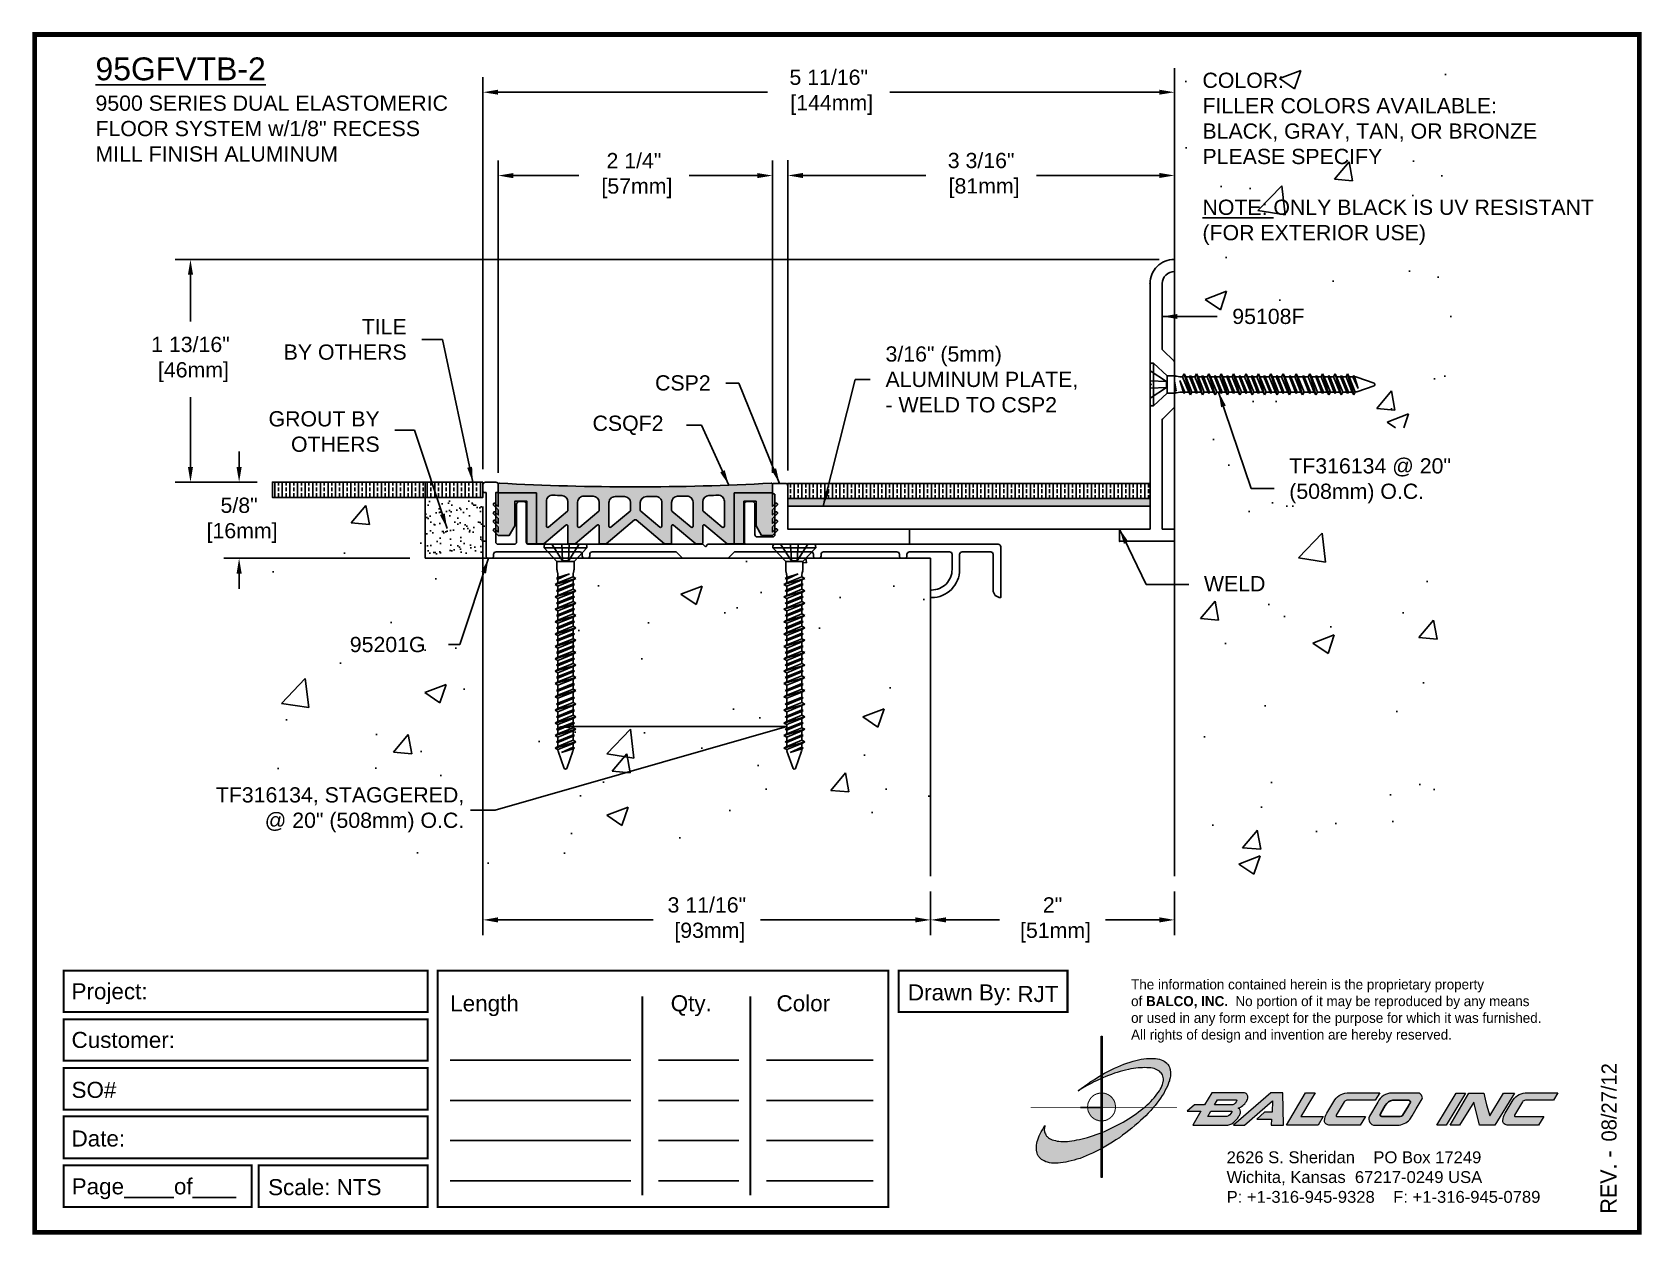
# Paper-space layout 'Layout1' of a CAD drawing. Header units: inches. Extents: x 0 to 10, y 0 to 7.5.
# The model-space entities are those that its viewports show. They can reach past a viewport. Long polylines and large blocks are cut down to what shows.
import ezdxf
from ezdxf import colors
from ezdxf.entities.mleader import LeaderData, LeaderLine
from ezdxf.math import Vec2, Vec3

# ---------------------------------------------------------------- set-up
doc = ezdxf.new("R2010")
doc.units = ezdxf.units.IN
doc.header["$MEASUREMENT"] = 0
doc.linetypes.add('DASHED', pattern=[0.75, 0.5, -0.25])
for name, color, linetype in [('anchors', 4, 'Continuous'), ('Border', 7, 'Continuous'), ('conditions', 1, 'Continuous'), ('dimensions', 3, 'Continuous'), ('FILLER', 2, 'Continuous'), ('METALS', 7, 'Continuous'), ('text', 2, 'Continuous')]:
    doc.layers.add(name, color=color, linetype=linetype)
doc.styles.add('ARIAL', font='arial.ttf')
doc.styles.add('Copyright', font='ERASDEMI.TTF')
doc.dimstyles.new('Arial', dxfattribs={"dimtxt": 0.125, "dimasz": 0.125, "dimexe": 0.125, "dimexo": 0.125, "dimgap": 0.125, "dimtad": 0, "dimtih": 1, "dimtoh": 1, "dimdec": 4, "dimzin": 3, "dimdsep": 46, "dimlunit": 4, "dimtxsty": 'ARIAL', "dimcen": 0.09, "dimadec": 0, "dimazin": 0, "dimtfac": 1, "dimtdec": 4, "dimtofl": 0, "dimtmove": 0, "dimatfit": 3, "dimfxl": 0, "dimfrac": 2, "dimtolj": 1, "dimtzin": 0, "dimarcsym": 0})

psp = doc.layouts.get("Layout1")

# ---------------------------------------------------------------- texts
at = {"insert": (6.828, 1.576), "char_height": 0.0625, "width": 50.295, "attachment_point": 1, "style": 'Copyright'}
psp.add_mtext('The information contained herein is the proprietary property\\Pof {\\fEras Bold ITC|b0|i0|c0|p34;BALCO, INC.}  No portion of it may be reproduced by any means\\Por used in any form except for the purpose for which it was furnished.\\PAll rights of design and invention are hereby reserved.', dxfattribs=at)
at = {"layer": 'Border', "insert": (7.423, 0.505), "char_height": 0.074, "width": 2.3438, "attachment_point": 1, "style": 'ARIAL'}
psp.add_mtext('2626 S. Sheridan    PO Box 17249\\PWichita, Kansas  67217-0249 USA \\PP: +1-316-945-9328    F: +1-316-945-0789', dxfattribs=at)

msp = doc.modelspace()

# ---------------------------------------------------------------- texts
at = {"layer": 'text', "attachment_point": 1, "style": 'ARIAL'}
for s, insert, char_height, width in [('{\\L95GFVTB-2\\P\\H0.6667x;\\l9500 SERIES DUAL ELASTOMERIC\\PFLOOR SYSTEM w/1/8" RECESS\\PMILL FINISH ALUMINUM}', (-0.85734, 5.38762), 0.1875, 7.03125), ('COLOR:{\\L                           }   \\~\\PFILLER COLORS AVAILABLE:\\PBLACK, GRAY, TAN, OR BRONZE\\PPLEASE SPECIFY\\~\\P\\P{\\LNOTE:} ONLY BLACK IS UV RESISTANT\\P(FOR EXTERIOR USE) ', (8.22364, 5.26262), 0.125, 5.2734375)]:
    msp.add_mtext(s, dxfattribs=dict(at, insert=insert, char_height=char_height, width=width))
at = {"layer": 'text', "char_height": 0.125, "style": 'ARIAL'}
for s, insert, attachment_point in [('\\A1;95108F', (8.46828, 3.2621), 4), ('TILE\\PBY OTHERS', (1.69547, 3.07319), 6), ('3/16" (5mm)\\PALUMINUM PLATE,\\P- WELD TO CSP2', (5.62362, 2.74521), 4), ('CSP2', (4.18934, 2.71626), 6), ('GROUT BY\\POTHERS', (1.47426, 2.31736), 6), ('CSQF2', (3.80237, 2.36897), 6), ('\\A1;TF316134 @ 20"\\P(508mm) O.C.', (8.93583, 1.91332), 4), ('\\A1;WELD', (8.23571, 1.0695), 4), ('95201G', (1.85027, 0.56974), 6)]:
    msp.add_mtext(s, dxfattribs=dict(at, insert=insert, attachment_point=attachment_point))

# ---------------------------------------------------------------- blocks, each defined once
blk = doc.blocks.new('ACADlogo')
h = blk.add_hatch(color=256)
h.paths.add_polyline_path([(-3.346, 1.223), (-3.351, 1.223), (-3.351, 0.979), (-3.346, 0.982)])
h.paths.add_polyline_path([(-3.346, 0.961), (-3.351, 0.959), (-3.351, 0.868), (-3.346, 0.868)])
h.paths.add_polyline_path([(-3.346, 0.777), (-3.351, 0.777), (-3.351, 0.699), (-3.351, 0.695), (-3.35, 0.695), (-3.346, 0.695)])
h.paths.add_polyline_path([(-3.346, 0.864), (-3.346, 0.868), (-3.35, 0.868), (-3.351, 0.868), (-3.351, 0.777), (-3.346, 0.777), (-3.346, 0.778), (-3.348, 0.778)])
h.paths.add_polyline_path([(-3.346, 0.524), (-3.351, 0.521), (-3.351, 0.342), (-3.346, 0.342)])
h.paths.add_polyline_path([(-3.346, 0.695), (-3.351, 0.695), (-3.351, 0.621), (-3.346, 0.623)])
h.paths.add_polyline_path([(-3.346, 0.623), (-3.351, 0.621), (-3.351, 0.521), (-3.346, 0.524)])
h.paths.add_polyline_path([(-3.346, 0.982), (-3.351, 0.979), (-3.351, 0.959), (-3.346, 0.961)])
h = blk.add_hatch(color=175)
h.paths.add_polyline_path([(-3.518, 0.573), (-3.534, 0.571), (-3.548, 0.569), (-3.562, 0.567), (-3.576, 0.567), (-3.589, 0.566), (-3.602, 0.567), (-3.614, 0.568), (-3.625, 0.569), (-3.636, 0.572), (-3.646, 0.574), (-3.656, 0.577), (-3.664, 0.581), (-3.673, 0.585), (-3.679, 0.589), (-3.685, 0.595), (-3.688, 0.598), (-3.691, 0.6), (-3.695, 0.607), (-3.699, 0.614), (-3.703, 0.621), (-3.704, 0.626), (-3.705, 0.631), (-3.706, 0.637), (-3.706, 0.642), (-3.705, 0.648), (-3.705, 0.653), (-3.703, 0.659), (-3.702, 0.665), (-3.71, 0.652), (-3.717, 0.639), (-3.725, 0.626), (-3.731, 0.613), (-3.737, 0.601), (-3.741, 0.589), (-3.746, 0.577), (-3.749, 0.566), (-3.751, 0.555), (-3.753, 0.544), (-3.754, 0.538), (-3.754, 0.533), (-3.755, 0.523), (-3.754, 0.513), (-3.753, 0.508), (-3.752, 0.503), (-3.75, 0.494), (-3.748, 0.486), (-3.743, 0.477), (-3.74, 0.473), (-3.738, 0.469), (-3.734, 0.465), (-3.73, 0.461), (-3.723, 0.455), (-3.715, 0.449), (-3.706, 0.445), (-3.695, 0.44), (-3.685, 0.437), (-3.674, 0.434), (-3.661, 0.432), (-3.648, 0.431), (-3.634, 0.431), (-3.62, 0.431), (-3.604, 0.433), (-3.588, 0.435), (-3.572, 0.438), (-3.556, 0.441), (-3.538, 0.445), (-3.52, 0.449), (-3.503, 0.456), (-3.483, 0.461), (-3.464, 0.469), (-3.445, 0.477), (-3.426, 0.485), (-3.406, 0.494), (-3.385, 0.503), (-3.364, 0.514), (-3.351, 0.521), (-3.351, 0.621), (-3.364, 0.616), (-3.382, 0.609), (-3.4, 0.603), (-3.418, 0.598), (-3.436, 0.592), (-3.453, 0.587), (-3.47, 0.583), (-3.486, 0.579), (-3.503, 0.576)])
h.paths.add_polyline_path([(-3.215, 0.687), (-3.251, 0.667), (-3.289, 0.649), (-3.327, 0.631), (-3.345, 0.623), (-3.346, 0.623), (-3.346, 0.524), (-3.343, 0.525), (-3.323, 0.537), (-3.302, 0.549), (-3.28, 0.563), (-3.259, 0.577), (-3.238, 0.59), (-3.218, 0.605), (-3.198, 0.62), (-3.179, 0.635), (-3.16, 0.65), (-3.141, 0.665), (-3.123, 0.681), (-3.106, 0.696), (-3.089, 0.712), (-3.074, 0.727), (-3.058, 0.743), (-3.043, 0.759), (-3.03, 0.775), (-3.028, 0.777), (-3.085, 0.777), (-3.091, 0.772), (-3.105, 0.761), (-3.118, 0.75), (-3.134, 0.739), (-3.149, 0.729), (-3.165, 0.718), (-3.182, 0.707), (-3.198, 0.697)])
h.paths.add_polyline_path([(-2.921, 1.009), (-2.922, 1.015), (-2.924, 1.02), (-2.926, 1.029), (-2.931, 1.038), (-2.934, 1.043), (-2.936, 1.047), (-2.94, 1.05), (-2.943, 1.054), (-2.951, 1.06), (-2.959, 1.066), (-2.968, 1.071), (-2.978, 1.075), (-2.989, 1.079), (-3, 1.081), (-3.013, 1.083), (-3.026, 1.084), (-3.04, 1.084), (-3.054, 1.084), (-3.07, 1.083), (-3.085, 1.081), (-3.102, 1.079), (-3.118, 1.075), (-3.136, 1.07), (-3.153, 1.066), (-3.171, 1.06), (-3.191, 1.054), (-3.21, 1.047), (-3.229, 1.039), (-3.248, 1.031), (-3.268, 1.022), (-3.289, 1.012), (-3.31, 1.002), (-3.33, 0.991), (-3.346, 0.982), (-3.346, 0.961), (-3.342, 0.962), (-3.323, 0.971), (-3.305, 0.978), (-3.287, 0.984), (-3.268, 0.991), (-3.251, 0.996), (-3.234, 1.002), (-3.216, 1.007), (-3.199, 1.011), (-3.182, 1.015), (-3.167, 1.018), (-3.15, 1.021), (-3.136, 1.023), (-3.121, 1.025), (-3.107, 1.026), (-3.093, 1.026), (-3.079, 1.027), (-3.067, 1.026), (-3.054, 1.026), (-3.043, 1.025), (-3.032, 1.022), (-3.022, 1.02), (-3.013, 1.016), (-3.004, 1.013), (-2.997, 1.009), (-2.989, 1.005), (-2.983, 0.999), (-2.98, 0.996), (-2.978, 0.994), (-2.973, 0.987), (-2.969, 0.981), (-2.967, 0.973), (-2.965, 0.965), (-2.964, 0.957), (-2.964, 0.949), (-2.964, 0.944), (-2.965, 0.94), (-2.967, 0.93), (-2.969, 0.921), (-2.973, 0.911), (-2.978, 0.901), (-2.983, 0.891), (-2.989, 0.881), (-2.996, 0.871), (-3.004, 0.86), (-3.012, 0.849), (-3.021, 0.838), (-3.032, 0.827), (-3.042, 0.816), (-3.053, 0.805), (-3.065, 0.794), (-3.077, 0.783), (-3.085, 0.777), (-3.028, 0.777), (-3.016, 0.791), (-3.004, 0.806), (-2.992, 0.822), (-2.981, 0.837), (-2.971, 0.852), (-2.962, 0.866), (-2.954, 0.882), (-2.946, 0.896), (-2.939, 0.91), (-2.934, 0.924), (-2.929, 0.938), (-2.926, 0.944), (-2.925, 0.951), (-2.922, 0.963), (-2.92, 0.975), (-2.92, 0.982), (-2.919, 0.987), (-2.92, 0.999), (-2.92, 1.005)])
h.paths.add_polyline_path([(-3.372, 0.966), (-3.393, 0.953), (-3.415, 0.94), (-3.435, 0.925), (-3.455, 0.911), (-3.475, 0.897), (-3.494, 0.882), (-3.468, 0.898), (-3.439, 0.915), (-3.41, 0.93), (-3.396, 0.938), (-3.38, 0.945), (-3.351, 0.959), (-3.351, 0.979)])
h = blk.add_hatch(color=256)
h.paths.add_polyline_path([(-3.268, 0.814), (-3.27, 0.819), (-3.273, 0.824), (-3.276, 0.828), (-3.279, 0.833), (-3.282, 0.837), (-3.286, 0.841), (-3.29, 0.845), (-3.294, 0.849), (-3.298, 0.852), (-3.303, 0.855), (-3.308, 0.858), (-3.313, 0.86), (-3.318, 0.863), (-3.323, 0.864), (-3.328, 0.866), (-3.334, 0.867), (-3.339, 0.868), (-3.345, 0.868), (-3.346, 0.868), (-3.346, 0.777), (-3.335, 0.777), (-3.262, 0.777), (-3.262, 0.781), (-3.262, 0.787), (-3.263, 0.792), (-3.264, 0.798), (-3.265, 0.803), (-3.266, 0.808)])
h.paths.add_polyline_path([(-3.351, 0.777), (-3.436, 0.777), (-3.435, 0.773), (-3.435, 0.768), (-3.434, 0.762), (-3.432, 0.757), (-3.431, 0.752), (-3.428, 0.747), (-3.426, 0.742), (-3.423, 0.737), (-3.42, 0.732), (-3.417, 0.728), (-3.414, 0.723), (-3.41, 0.719), (-3.406, 0.716), (-3.401, 0.712), (-3.397, 0.709), (-3.392, 0.706), (-3.387, 0.704), (-3.382, 0.701), (-3.377, 0.699), (-3.372, 0.698), (-3.367, 0.696), (-3.361, 0.695), (-3.356, 0.695), (-3.351, 0.695)])
h.paths.add_polyline_path([(-3.346, 0.868), (-3.35, 0.868), (-3.351, 0.868), (-3.351, 0.777), (-3.346, 0.777)])
h = blk.add_hatch(color=256)
h.paths.add_polyline_path([(-2.438, 0.844, 0.412988), (-2.461, 0.869), (-2.663, 0.869), (-2.707, 0.794), (-2.771, 0.794), (-2.815, 0.755), (-2.73, 0.755), (-2.781, 0.668), (-2.563, 0.668, 0.107996), (-2.538, 0.677, 0.108939), (-2.494, 0.724, 0.080345), (-2.483, 0.745, 0.419497), (-2.499, 0.773, 0.149928), (-2.447, 0.815, 0.134283)])
h.paths.add_polyline_path([(-2.507, 0.821, -0.209012), (-2.532, 0.794), (-2.538, 0.794), (-2.646, 0.794), (-2.627, 0.825), (-2.51, 0.825, -0.56619)], flags=16)
h.paths.add_polyline_path([(-2.538, 0.75, -0.241309), (-2.569, 0.722), (-2.688, 0.722), (-2.669, 0.755), (-2.541, 0.755, -0.56619)], flags=16)
for points in [[(-2.285, 0.819), (-2.287, 0.748), (-2.335, 0.748), (-2.383, 0.705), (-2.29, 0.705), (-2.292, 0.668), (-2.215, 0.668), (-2.221, 0.869), (-2.295, 0.869), (-2.527, 0.668), (-2.458, 0.668)], [(-2.018, 0.869), (-2.079, 0.869), (-2.198, 0.668), (-2, 0.668), (-1.968, 0.722), (-2.107, 0.722), (-2.085, 0.759), (-2.064, 0.794)], [(-1.617, 0.869), (-1.807, 0.869, 0.270182), (-1.896, 0.825), (-1.946, 0.742, 0.109019), (-1.961, 0.695, 0.340665), (-1.945, 0.672, 0.129907), (-1.923, 0.668), (-1.738, 0.668), (-1.706, 0.722), (-1.878, 0.722), (-1.882, 0.722, -0.601242), (-1.887, 0.731), (-1.838, 0.813, -0.253048), (-1.821, 0.823), (-1.645, 0.823)], [(-1.083, 0.867), (-1.14, 0.867), (-1.261, 0.667), (-1.26, 0.667), (-1.202, 0.667)], [(-0.96, 0.83), (-0.969, 0.867), (-1.061, 0.867), (-1.179, 0.667), (-1.12, 0.667), (-1.031, 0.812), (-0.995, 0.667), (-0.9, 0.667), (-0.778, 0.867), (-0.846, 0.867), (-0.931, 0.727), (-0.951, 0.795)], [(-0.507, 0.869), (-0.697, 0.869, 0.270182), (-0.786, 0.825), (-0.836, 0.742, 0.109019), (-0.85, 0.695, 0.340665), (-0.835, 0.672, 0.129907), (-0.812, 0.668), (-0.628, 0.668), (-0.595, 0.722), (-0.768, 0.722), (-0.772, 0.722, -0.601242), (-0.777, 0.731), (-0.728, 0.813, -0.253048), (-0.71, 0.823), (-0.534, 0.823)], [(-3.346, 0.623), (-3.351, 0.621), (-3.351, 0.521), (-3.346, 0.524)]]:
    blk.add_hatch(color=256).paths.add_polyline_path(points)
h = blk.add_hatch(color=256)
h.paths.add_polyline_path([(-1.377, 0.868), (-1.383, 0.868), (-1.383, 0.868), (-1.44, 0.868), (-1.492, 0.868), (-1.541, 0.868, 0.297712), (-1.628, 0.811), (-1.68, 0.723, 0.585116), (-1.646, 0.668), (-1.506, 0.668, 0.210586), (-1.429, 0.703), (-1.415, 0.726), (-1.389, 0.769), (-1.352, 0.831, 0.4352)])
h.paths.add_polyline_path([(-1.437, 0.823, -0.603783), (-1.428, 0.805), (-1.431, 0.801), (-1.434, 0.796), (-1.438, 0.789), (-1.474, 0.728, -0.229001), (-1.489, 0.722), (-1.494, 0.722), (-1.501, 0.722), (-1.597, 0.722), (-1.604, 0.722, -0.492401), (-1.613, 0.734), (-1.601, 0.757), (-1.591, 0.775), (-1.582, 0.791, -0.238368), (-1.535, 0.823)], flags=16)
for q in [(-3.48, 0.777), (-3.351, 0.642)]:
    blk.add_line((-3.351, 0.777), q)
at = {"color": 7, "lineweight": 0}
for points in [[(-3.351, 1.223), (-3.346, 1.223), (-3.346, 0.342), (-3.351, 0.342), (-3.351, 1.223)], [(-2.292, 0.668), (-2.215, 0.668), (-2.221, 0.869), (-2.295, 0.869), (-2.527, 0.668), (-2.458, 0.668), (-2.285, 0.819), (-2.287, 0.748), (-2.286, 0.748), (-2.335, 0.748), (-2.383, 0.705), (-2.29, 0.705), (-2.292, 0.668), (-2.292, 0.668)], [(-2.198, 0.668), (-2.079, 0.869), (-2.018, 0.869), (-2.064, 0.794), (-2.085, 0.759), (-2.107, 0.722), (-1.968, 0.722), (-2, 0.668), (-2.198, 0.668), (-2.198, 0.668)], [(-1.383, 0.868), (-1.383, 0.868)], [(-1.261, 0.667), (-1.14, 0.867), (-1.083, 0.867), (-1.202, 0.667), (-1.26, 0.667), (-1.261, 0.667), (-1.261, 0.667)], [(-0.9, 0.667), (-0.995, 0.667), (-1.031, 0.812), (-1.12, 0.667), (-1.179, 0.667), (-1.061, 0.867), (-0.969, 0.867), (-0.96, 0.83), (-0.951, 0.795), (-0.931, 0.727), (-0.846, 0.867), (-0.778, 0.867), (-0.9, 0.667), (-0.9, 0.667)]]:
    blk.add_lwpolyline(points, dxfattribs=at)
at = {"color": 175, "lineweight": 0}
blk.add_lwpolyline([(-2.926, 1.029), (-2.924, 1.02), (-2.922, 1.015), (-2.921, 1.009), (-2.92, 1.005), (-2.92, 0.999), (-2.919, 0.987), (-2.92, 0.982), (-2.92, 0.975), (-2.922, 0.963), (-2.925, 0.951), (-2.926, 0.944), (-2.929, 0.938), (-2.934, 0.924), (-2.939, 0.91), (-2.946, 0.896), (-2.954, 0.882), (-2.962, 0.866), (-2.971, 0.852), (-2.981, 0.837), (-2.992, 0.822), (-3.004, 0.806), (-3.016, 0.791), (-3.03, 0.775), (-3.043, 0.759), (-3.058, 0.743), (-3.074, 0.727), (-3.089, 0.712), (-3.106, 0.696), (-3.123, 0.681), (-3.141, 0.665), (-3.16, 0.65), (-3.179, 0.635), (-3.198, 0.62), (-3.218, 0.605), (-3.238, 0.59), (-3.259, 0.577), (-3.28, 0.563), (-3.302, 0.549), (-3.323, 0.537), (-3.343, 0.525), (-3.364, 0.514), (-3.385, 0.503), (-3.406, 0.494), (-3.426, 0.485), (-3.445, 0.477), (-3.464, 0.469), (-3.483, 0.461), (-3.503, 0.456), (-3.52, 0.449), (-3.538, 0.445), (-3.556, 0.441), (-3.572, 0.438), (-3.588, 0.435), (-3.604, 0.433), (-3.62, 0.431), (-3.634, 0.431), (-3.648, 0.431), (-3.661, 0.432), (-3.674, 0.434), (-3.685, 0.437), (-3.695, 0.44), (-3.706, 0.445), (-3.715, 0.449), (-3.723, 0.455), (-3.73, 0.461), (-3.734, 0.465), (-3.738, 0.469), (-3.74, 0.473), (-3.743, 0.477), (-3.748, 0.486), (-3.75, 0.494), (-3.752, 0.503), (-3.753, 0.508), (-3.754, 0.513), (-3.755, 0.523), (-3.754, 0.533), (-3.754, 0.538), (-3.753, 0.544), (-3.751, 0.555), (-3.749, 0.566), (-3.746, 0.577), (-3.741, 0.589), (-3.737, 0.601), (-3.731, 0.613), (-3.725, 0.626), (-3.717, 0.639), (-3.71, 0.652), (-3.702, 0.665), (-3.703, 0.659), (-3.705, 0.653), (-3.705, 0.648), (-3.706, 0.642), (-3.706, 0.637), (-3.705, 0.631), (-3.704, 0.626), (-3.703, 0.621), (-3.699, 0.614), (-3.695, 0.607), (-3.691, 0.6), (-3.688, 0.598), (-3.685, 0.595), (-3.679, 0.589), (-3.673, 0.585), (-3.664, 0.581), (-3.656, 0.577), (-3.646, 0.574), (-3.636, 0.572), (-3.625, 0.569), (-3.614, 0.568), (-3.602, 0.567), (-3.589, 0.566), (-3.576, 0.567), (-3.562, 0.567), (-3.548, 0.569), (-3.534, 0.571), (-3.518, 0.573), (-3.503, 0.576), (-3.486, 0.579), (-3.47, 0.583), (-3.453, 0.587), (-3.436, 0.592), (-3.418, 0.598), (-3.4, 0.603), (-3.382, 0.609), (-3.364, 0.616), (-3.345, 0.623), (-3.327, 0.631), (-3.289, 0.649), (-3.251, 0.667), (-3.215, 0.687), (-3.198, 0.697), (-3.182, 0.707), (-3.165, 0.718), (-3.149, 0.729), (-3.134, 0.739), (-3.118, 0.75), (-3.105, 0.761), (-3.091, 0.772), (-3.077, 0.783), (-3.065, 0.794), (-3.053, 0.805), (-3.042, 0.816), (-3.032, 0.827), (-3.021, 0.838), (-3.012, 0.849), (-3.004, 0.86), (-2.996, 0.871), (-2.989, 0.881), (-2.983, 0.891), (-2.978, 0.901), (-2.973, 0.911), (-2.969, 0.921), (-2.967, 0.93), (-2.965, 0.94), (-2.964, 0.944), (-2.964, 0.949), (-2.964, 0.957), (-2.965, 0.965), (-2.967, 0.973), (-2.969, 0.981), (-2.973, 0.987), (-2.978, 0.994), (-2.98, 0.996), (-2.983, 0.999), (-2.989, 1.005), (-2.997, 1.009), (-3.004, 1.013), (-3.013, 1.016), (-3.022, 1.02), (-3.032, 1.022), (-3.043, 1.025), (-3.054, 1.026), (-3.067, 1.026), (-3.079, 1.027), (-3.093, 1.026), (-3.107, 1.026), (-3.121, 1.025), (-3.136, 1.023), (-3.15, 1.021), (-3.167, 1.018), (-3.182, 1.015), (-3.199, 1.011), (-3.216, 1.007), (-3.234, 1.002), (-3.251, 0.996), (-3.268, 0.991), (-3.287, 0.984), (-3.305, 0.978), (-3.323, 0.971), (-3.342, 0.962), (-3.38, 0.945), (-3.396, 0.938), (-3.41, 0.93), (-3.439, 0.915), (-3.468, 0.898), (-3.494, 0.882), (-3.475, 0.897), (-3.455, 0.911), (-3.435, 0.925), (-3.415, 0.94), (-3.393, 0.953), (-3.372, 0.966), (-3.351, 0.979), (-3.33, 0.991), (-3.31, 1.002), (-3.289, 1.012), (-3.268, 1.022), (-3.248, 1.031), (-3.229, 1.039), (-3.21, 1.047), (-3.191, 1.054), (-3.171, 1.06), (-3.153, 1.066), (-3.136, 1.07), (-3.118, 1.075), (-3.102, 1.079), (-3.085, 1.081), (-3.07, 1.083), (-3.054, 1.084), (-3.04, 1.084), (-3.026, 1.084), (-3.013, 1.083), (-3, 1.081), (-2.989, 1.079), (-2.978, 1.075), (-2.968, 1.071), (-2.959, 1.066), (-2.951, 1.06), (-2.943, 1.054), (-2.94, 1.05), (-2.936, 1.047), (-2.934, 1.043), (-2.931, 1.038), (-2.926, 1.029), (-2.926, 1.029)], dxfattribs=at)
at = {"color": 7, "lineweight": 0, "const_width": 0.0064}
blk.add_lwpolyline([(-3.262, 0.781), (-3.262, 0.787), (-3.263, 0.792), (-3.264, 0.798), (-3.265, 0.803), (-3.266, 0.808), (-3.268, 0.814), (-3.27, 0.819), (-3.273, 0.824), (-3.276, 0.828), (-3.279, 0.833), (-3.282, 0.837), (-3.286, 0.841), (-3.29, 0.845), (-3.294, 0.849), (-3.298, 0.852), (-3.303, 0.855), (-3.308, 0.858), (-3.313, 0.86), (-3.318, 0.863), (-3.323, 0.864), (-3.328, 0.866), (-3.334, 0.867), (-3.339, 0.868), (-3.345, 0.868), (-3.35, 0.868), (-3.356, 0.868), (-3.361, 0.867), (-3.367, 0.866), (-3.372, 0.865), (-3.377, 0.863), (-3.382, 0.862), (-3.387, 0.859), (-3.392, 0.857), (-3.397, 0.854), (-3.401, 0.851), (-3.406, 0.847), (-3.41, 0.843), (-3.414, 0.839), (-3.417, 0.835), (-3.42, 0.831), (-3.423, 0.826), (-3.426, 0.821), (-3.428, 0.816), (-3.431, 0.811), (-3.432, 0.806), (-3.434, 0.801), (-3.435, 0.795), (-3.435, 0.79), (-3.436, 0.784), (-3.436, 0.779), (-3.435, 0.773), (-3.435, 0.768), (-3.434, 0.762), (-3.432, 0.757), (-3.431, 0.752), (-3.428, 0.747), (-3.426, 0.742), (-3.423, 0.737), (-3.42, 0.732), (-3.417, 0.728), (-3.414, 0.723), (-3.41, 0.719), (-3.406, 0.716), (-3.401, 0.712), (-3.397, 0.709), (-3.392, 0.706), (-3.387, 0.704), (-3.382, 0.701), (-3.377, 0.699), (-3.372, 0.698), (-3.367, 0.696), (-3.361, 0.695), (-3.356, 0.695), (-3.35, 0.695), (-3.345, 0.695), (-3.339, 0.695), (-3.334, 0.696), (-3.328, 0.697), (-3.323, 0.698), (-3.318, 0.7), (-3.313, 0.702), (-3.308, 0.705), (-3.303, 0.708), (-3.298, 0.711), (-3.294, 0.714), (-3.29, 0.718), (-3.286, 0.721), (-3.282, 0.726), (-3.279, 0.73), (-3.276, 0.734), (-3.273, 0.739), (-3.27, 0.744), (-3.268, 0.749), (-3.266, 0.754), (-3.265, 0.76), (-3.264, 0.765), (-3.263, 0.77), (-3.262, 0.776), (-3.262, 0.781)], dxfattribs=at)
at = {"color": 7, "lineweight": 0}
for points in [[(-2.447, 0.815, 0.130368), (-2.438, 0.843, 0.448367), (-2.463, 0.869), (-2.663, 0.869), (-2.707, 0.794), (-2.771, 0.794), (-2.815, 0.755), (-2.73, 0.755), (-2.781, 0.668), (-2.563, 0.668, 0.107996), (-2.538, 0.677, 0.108939), (-2.494, 0.724, 0.077395), (-2.484, 0.744, 0.430878), (-2.499, 0.773, 0.149928)], [(-2.507, 0.821, -0.209012), (-2.532, 0.794), (-2.538, 0.794), (-2.646, 0.794), (-2.627, 0.825), (-2.512, 0.825), (-2.509, 0.825, -0.531288)], [(-1.838, 0.813), (-1.887, 0.731, 0.587385), (-1.882, 0.722), (-1.878, 0.722), (-1.706, 0.722), (-1.738, 0.668), (-1.923, 0.668, -0.129907), (-1.945, 0.672, -0.349839), (-1.961, 0.696, -0.107341), (-1.946, 0.742), (-1.896, 0.825, -0.270182), (-1.807, 0.869), (-1.617, 0.869), (-1.645, 0.823), (-1.821, 0.823, 0.252436)], [(-1.68, 0.723, 0.585116), (-1.646, 0.668), (-1.506, 0.668, 0.210586), (-1.429, 0.703), (-1.415, 0.726), (-1.389, 0.769), (-1.352, 0.831, 0.4352), (-1.377, 0.868), (-1.383, 0.868), (-1.383, 0.868), (-1.44, 0.868), (-1.492, 0.868), (-1.541, 0.868, 0.297712), (-1.628, 0.811)], [(-0.728, 0.813), (-0.777, 0.731, 0.587385), (-0.772, 0.722), (-0.768, 0.722), (-0.595, 0.722), (-0.628, 0.668), (-0.812, 0.668, -0.129907), (-0.835, 0.672, -0.349839), (-0.85, 0.696, -0.107341), (-0.836, 0.742), (-0.786, 0.825, -0.270182), (-0.697, 0.869), (-0.507, 0.869), (-0.534, 0.823), (-0.71, 0.823, 0.252436)], [(-2.569, 0.722), (-2.688, 0.722), (-2.669, 0.755), (-2.543, 0.755), (-2.54, 0.755, -0.531288), (-2.538, 0.75, -0.241309)]]:
    blk.add_lwpolyline(points, format="xyb", close=True, dxfattribs=at)
blk.add_lwpolyline([(-1.437, 0.823), (-1.535, 0.823, 0.238368), (-1.582, 0.791), (-1.591, 0.775), (-1.601, 0.757), (-1.613, 0.734, 0.490298), (-1.604, 0.722), (-1.597, 0.722), (-1.501, 0.722), (-1.494, 0.722), (-1.489, 0.722, 0.229001), (-1.474, 0.728), (-1.438, 0.789), (-1.434, 0.796), (-1.431, 0.801), (-1.428, 0.805, 0.603783)], format="xyb", close=True)
blk.add_lwpolyline([(-2.879, 0.777, 0.00455, 0.00455, 0), (-3.791, 0.777, 0.00183, 0.00183, 0), (-3.791, 0.777, 0.00183, 0.00183, 0)], format="xyseb", dxfattribs=at)
blk = doc.blocks.new('Quantity Data')
at = {"layer": 'Border', "color": 253}
for p, q in [((2.755, 1.254), (3.881, 1.254)), ((4.054, 1.254), (4.553, 1.254)), ((4.725, 1.254), (5.389, 1.254)), ((2.755, 1.004), (3.881, 1.004)), ((4.054, 1.004), (4.553, 1.004)), ((4.725, 1.004), (5.389, 1.004)), ((2.755, 0.754), (3.881, 0.754)), ((4.054, 0.754), (4.553, 0.754)), ((4.725, 0.754), (5.389, 0.754)), ((2.755, 0.504), (3.881, 0.504)), ((4.054, 0.504), (4.553, 0.504)), ((4.725, 0.504), (5.389, 0.504))]:
    blk.add_line(p, q, dxfattribs=at)
at = {"layer": 'Border', "const_width": 0.0125}
blk.add_lwpolyline([(5.485, 0.341), (2.678, 0.341), (2.678, 1.813), (5.485, 1.813)], close=True, dxfattribs=at)
for points in [[(3.953, 1.653), (3.953, 0.412)], [(4.625, 1.653), (4.625, 0.412)]]:
    blk.add_lwpolyline(points, dxfattribs=at)
at = {"layer": 'Border', "style": 'ARIAL'}
for s, p in [('Length', (2.756, 1.559)), ('Qty.', (4.129, 1.559)), ('Color', (4.788, 1.559))]:
    blk.add_text(s, height=0.1, dxfattribs=at).set_placement(p)
blk = doc.blocks.new('Drawn By')
at = {"layer": 'Border', "const_width": 0.0125}
blk.add_lwpolyline([(5.38, 1.813), (6.432, 1.813), (6.432, 1.554), (5.38, 1.554)], close=True, dxfattribs=at)
at = {"layer": 'Border', "style": 'ARIAL'}
blk.add_text('Drawn By: ', height=0.1, dxfattribs=at).set_placement((5.438, 1.627))
blk.add_attdef('XXX', (6.12, 1.617), '', height=0.1, dxfattribs=at)
blk = doc.blocks.new('Project Info')
at = {"layer": 'Border', "const_width": 0.0125}
for points in [[(0.182, 1.813), (2.448, 1.813), (2.448, 1.554), (0.182, 1.554)], [(0.182, 1.51), (2.448, 1.51), (2.448, 1.251), (0.182, 1.251)], [(0.182, 1.207), (2.448, 1.207), (2.448, 0.947), (0.182, 0.947)], [(0.182, 0.904), (2.448, 0.904), (2.448, 0.644), (0.182, 0.644)], [(0.182, 0.6), (1.352, 0.6), (1.352, 0.341), (0.182, 0.341)], [(1.396, 0.6), (2.448, 0.6), (2.448, 0.341), (1.396, 0.341)]]:
    blk.add_lwpolyline(points, close=True, dxfattribs=at)
at = {"layer": 'Border', "style": 'ARIAL'}
for s, p in [('Project:', (0.23, 1.634)), ('Customer:', (0.23, 1.331)), ('SO#', (0.23, 1.02)), ('Date:', (0.23, 0.717)), ('Page%%u        %%uof%%u       ', (0.231, 0.419)), ('Scale: NTS', (1.454, 0.414))]:
    blk.add_text(s, height=0.1, dxfattribs=at).set_placement(p)
blk = doc.blocks.new('REV')
at = {"style": 'Copyright'}
blk.add_text('REV. -', height=0.1, rotation=90, dxfattribs=at).set_placement((-0.142, 0.117))
at = {"style": 'Copyright', "flags": 4}
blk.add_attdef('REVISIONDATE', (-0.142, 0.566), '', height=0.0938, rotation=90, dxfattribs=at)
blk = doc.blocks.new('*D0')
at = {"layer": 'DEFPOINTS', "color": 0}
for p in [(7.994, 4.419), (7.994, 3.928), (4.822, 1.873)]:
    blk.add_point(p, dxfattribs=at)
at = {"layer": 'dimensions', "color": 0, "lineweight": -2}
for p, q in [((4.822, 1.998), (4.822, 4.544)), ((7.994, 4.053), (7.994, 4.544)), ((4.947, 4.419), (5.955, 4.419)), ((7.869, 4.419), (6.861, 4.419))]:
    blk.add_line(p, q, dxfattribs=at)
at = {"layer": 'dimensions', "color": 0}
for points in [[(4.947, 4.44), (4.947, 4.398), (4.822, 4.419)], [(7.869, 4.44), (7.869, 4.398), (7.994, 4.419)]]:
    blk.add_solid(points, dxfattribs=at)
at = {"layer": 'dimensions', "color": 0, "insert": (6.408, 4.419), "char_height": 0.125, "attachment_point": 5, "style": 'ARIAL'}
blk.add_mtext('\\A1;3 3/16"\\P [81mm]', dxfattribs=at)
blk = doc.blocks.new('*D1')
at = {"layer": 'DEFPOINTS', "color": 0}
for p in [(2.321, 1.828), (5.994, -1.331), (5.994, -1.689)]:
    blk.add_point(p, dxfattribs=at)
at = {"layer": 'dimensions', "color": 0, "lineweight": -2}
for p, q in [((2.321, 1.703), (2.321, -1.814)), ((5.994, -1.456), (5.994, -1.814)), ((2.446, -1.689), (3.718, -1.689)), ((5.869, -1.689), (4.597, -1.689))]:
    blk.add_line(p, q, dxfattribs=at)
at = {"layer": 'dimensions', "color": 0}
for points in [[(2.446, -1.668), (2.446, -1.71), (2.321, -1.689)], [(5.869, -1.668), (5.869, -1.71), (5.994, -1.689)]]:
    blk.add_solid(points, dxfattribs=at)
at = {"layer": 'dimensions', "color": 0, "insert": (4.158, -1.689), "char_height": 0.125, "attachment_point": 5, "style": 'ARIAL'}
blk.add_mtext('\\A1;3 11/16"\\P [93mm]', dxfattribs=at)
blk = doc.blocks.new('*D2')
at = {"layer": 'DEFPOINTS', "color": 0}
for p in [(5.994, -1.331), (7.994, -1.331), (7.994, -1.689)]:
    blk.add_point(p, dxfattribs=at)
at = {"layer": 'dimensions', "color": 0, "lineweight": -2}
for p, q in [((5.994, -1.456), (5.994, -1.814)), ((7.994, -1.456), (7.994, -1.814)), ((6.119, -1.689), (6.559, -1.689)), ((7.869, -1.689), (7.429, -1.689))]:
    blk.add_line(p, q, dxfattribs=at)
at = {"layer": 'dimensions', "color": 0}
for points in [[(6.119, -1.668), (6.119, -1.71), (5.994, -1.689)], [(7.869, -1.668), (7.869, -1.71), (7.994, -1.689)]]:
    blk.add_solid(points, dxfattribs=at)
at = {"layer": 'dimensions', "color": 0, "insert": (6.994, -1.689), "char_height": 0.125, "attachment_point": 5, "style": 'ARIAL'}
blk.add_mtext('\\A1;2"\\P [51mm]', dxfattribs=at)
blk = doc.blocks.new('*D8')
at = {"layer": 'DEFPOINTS', "color": 0}
for p in [(0.321, 1.903), (0.595, 1.903), (1.846, 1.278)]:
    blk.add_point(p, dxfattribs=at)
at = {"layer": 'dimensions', "color": 0, "lineweight": -2}
for p, q in [((0.321, 2.028), (0.321, 2.153)), ((0.47, 1.903), (0.196, 1.903)), ((1.721, 1.278), (0.196, 1.278)), ((0.321, 1.153), (0.321, 1.028))]:
    blk.add_line(p, q, dxfattribs=at)
at = {"layer": 'dimensions', "color": 0}
for points in [[(0.3, 2.028), (0.342, 2.028), (0.321, 1.903)], [(0.3, 1.153), (0.342, 1.153), (0.321, 1.278)]]:
    blk.add_solid(points, dxfattribs=at)
at = {"layer": 'dimensions', "color": 0, "insert": (0.321, 1.59), "char_height": 0.125, "attachment_point": 5, "style": 'ARIAL'}
blk.add_mtext('\\A1;5/8"\\P [16mm]', dxfattribs=at)
blk = doc.blocks.new('95108F')
blk.add_lwpolyline([(0.063, 0.063), (0.963, 0.063), (1.063, -0.037), (1.438, -0.037), (1.538, 0.063), (2.077, 0.063, -0.414214), (2.176, -0.036), (2.176, -0.037), (2.276, -0.037), (2.276, -0.036, 0.414214), (2.077, 0.163), (1.261, 0.163), (1.251, 0.153), (1.241, 0.163), (0.063, 0.163), (0.063, 0.413), (-0.037, 0.413), (-0.037, -0.037), (0.063, -0.037)], format="xyb", close=True)
for p in [(-0.037, 0.413), (2.077, 0.163), (0.963, 0.063), (2.199, 0.122), (0.063, -0.037), (1.438, -0.037), (2.276, -0.037)]:
    blk.add_point(p)
blk = doc.blocks.new('A$C63CB1885')
for p, q in [((-0.176, 0), (-0.175, 0.018)), ((-0.176, 0), (0.176, 0)), ((-0.176, 0), (-0.07, -0.113)), ((-0.163, 0.029), (0.163, 0.029)), ((0.07, -0.113), (0.176, 0)), ((0.176, 0), (0.175, 0.018)), ((-0.07, -0.113), (0.07, -0.113)), ((-0.07, -0.113), (-0.07, -0.18)), ((0.07, -0.113), (0.07, -0.18)), ((-0.086, -0.302), (0.086, -0.251)), ((-0.074, -0.251), (0.032, -0.215)), ((-0.074, -0.251), (-0.062, -0.245)), ((-0.074, -0.251), (-0.062, -0.257)), ((-0.069, -0.189), (-0.063, -0.215)), ((-0.062, -0.245), (0.032, -0.215)), ((0.032, -0.215), (-0.062, -0.257)), ((-0.062, -0.225), (-0.062, -0.245)), ((0.062, -0.238), (-0.062, -0.289)), ((-0.062, -0.257), (-0.062, -0.289)), ((0.062, -0.264), (-0.062, -0.315)), ((0.062, -0.225), (0.062, -0.238)), ((0.086, -0.251), (0.062, -0.238)), ((0.086, -0.251), (0.062, -0.264)), ((0.062, -0.264), (0.062, -0.296)), ((0.069, -0.189), (0.063, -0.215)), ((-0.086, -0.302), (-0.062, -0.289)), ((-0.086, -0.302), (-0.062, -0.315)), ((-0.086, -0.403), (0.086, -0.353)), ((-0.086, -0.403), (-0.062, -0.391)), ((-0.074, -0.353), (0.074, -0.302)), ((-0.074, -0.353), (-0.062, -0.346)), ((-0.074, -0.353), (-0.062, -0.359)), ((-0.062, -0.346), (0.062, -0.296)), ((0.062, -0.308), (-0.062, -0.359)), ((-0.062, -0.315), (-0.062, -0.346)), ((0.062, -0.34), (-0.062, -0.391)), ((-0.062, -0.359), (-0.062, -0.391)), ((0.062, -0.366), (-0.062, -0.416)), ((0.074, -0.302), (0.062, -0.296)), ((0.074, -0.302), (0.062, -0.308)), ((0.062, -0.308), (0.062, -0.34)), ((0.086, -0.353), (0.062, -0.34)), ((0.086, -0.353), (0.062, -0.366)), ((0.062, -0.366), (0.062, -0.397)), ((-0.086, -0.403), (-0.062, -0.416)), ((-0.086, -0.505), (0.086, -0.454)), ((-0.086, -0.505), (-0.062, -0.492)), ((-0.086, -0.505), (-0.062, -0.518)), ((-0.074, -0.454), (0.074, -0.403)), ((-0.074, -0.454), (-0.062, -0.448)), ((-0.074, -0.454), (-0.062, -0.46)), ((-0.074, -0.556), (0.074, -0.505)), ((-0.062, -0.448), (0.062, -0.397)), ((0.062, -0.41), (-0.062, -0.46)), ((-0.062, -0.416), (-0.062, -0.448)), ((0.062, -0.441), (-0.062, -0.492)), ((-0.062, -0.46), (-0.062, -0.492)), ((0.062, -0.467), (-0.062, -0.518)), ((-0.062, -0.55), (0.062, -0.499)), ((0.062, -0.511), (-0.062, -0.562)), ((-0.062, -0.518), (-0.062, -0.55)), ((0.074, -0.403), (0.062, -0.397)), ((0.074, -0.403), (0.062, -0.41)), ((0.062, -0.41), (0.062, -0.441)), ((0.086, -0.454), (0.062, -0.441)), ((0.086, -0.454), (0.062, -0.467)), ((0.062, -0.467), (0.062, -0.499)), ((0.074, -0.505), (0.062, -0.499)), ((0.074, -0.505), (0.062, -0.511)), ((0.062, -0.511), (0.062, -0.543)), ((-0.086, -0.607), (0.086, -0.556)), ((-0.086, -0.607), (-0.062, -0.594)), ((-0.086, -0.607), (-0.062, -0.619)), ((-0.086, -0.708), (0.086, -0.657)), ((-0.074, -0.556), (-0.062, -0.55)), ((-0.074, -0.556), (-0.062, -0.562)), ((-0.074, -0.657), (0.074, -0.607)), ((-0.074, -0.657), (-0.062, -0.651)), ((-0.074, -0.657), (-0.062, -0.664)), ((0.062, -0.543), (-0.062, -0.594)), ((-0.062, -0.562), (-0.062, -0.594)), ((0.062, -0.569), (-0.062, -0.619)), ((-0.062, -0.651), (0.062, -0.6)), ((0.062, -0.613), (-0.062, -0.664)), ((-0.062, -0.619), (-0.062, -0.651)), ((0.062, -0.644), (-0.062, -0.695)), ((0.086, -0.556), (0.062, -0.543)), ((0.086, -0.556), (0.062, -0.569)), ((0.062, -0.569), (0.062, -0.6)), ((0.074, -0.607), (0.062, -0.6)), ((0.074, -0.607), (0.062, -0.613)), ((0.062, -0.613), (0.062, -0.644)), ((0.086, -0.657), (0.062, -0.644)), ((0.086, -0.657), (0.062, -0.67)), ((-0.086, -0.708), (-0.062, -0.695)), ((-0.086, -0.708), (-0.062, -0.721)), ((-0.086, -0.81), (0.086, -0.759)), ((-0.074, -0.759), (0.074, -0.708)), ((-0.074, -0.759), (-0.062, -0.753)), ((-0.074, -0.759), (-0.062, -0.765)), ((-0.062, -0.664), (-0.062, -0.695)), ((0.062, -0.67), (-0.062, -0.721)), ((-0.062, -0.753), (0.062, -0.702)), ((0.062, -0.714), (-0.062, -0.765)), ((-0.062, -0.721), (-0.062, -0.753)), ((0.062, -0.746), (-0.062, -0.797)), ((-0.062, -0.765), (-0.062, -0.797)), ((0.062, -0.772), (-0.062, -0.823)), ((0.062, -0.67), (0.062, -0.702)), ((0.074, -0.708), (0.062, -0.702)), ((0.074, -0.708), (0.062, -0.714)), ((0.062, -0.714), (0.062, -0.746)), ((0.086, -0.759), (0.062, -0.746)), ((0.086, -0.759), (0.062, -0.772)), ((0.062, -0.772), (0.062, -0.804)), ((-0.086, -0.81), (-0.062, -0.797)), ((-0.086, -0.81), (-0.062, -0.823)), ((-0.086, -0.911), (0.086, -0.86)), ((-0.086, -0.911), (-0.062, -0.898)), ((-0.086, -0.911), (-0.062, -0.924)), ((-0.074, -0.86), (0.074, -0.81)), ((-0.074, -0.86), (-0.062, -0.854)), ((-0.074, -0.86), (-0.062, -0.867)), ((-0.074, -0.962), (0.074, -0.911)), ((-0.062, -0.854), (0.062, -0.804)), ((0.062, -0.816), (-0.062, -0.867)), ((-0.062, -0.823), (-0.062, -0.854)), ((0.062, -0.848), (-0.062, -0.898)), ((-0.062, -0.867), (-0.062, -0.898)), ((0.062, -0.873), (-0.062, -0.924)), ((-0.062, -0.956), (0.062, -0.905)), ((0.062, -0.917), (-0.062, -0.968)), ((-0.062, -0.924), (-0.062, -0.956)), ((0.074, -0.81), (0.062, -0.804)), ((0.074, -0.81), (0.062, -0.816)), ((0.062, -0.816), (0.062, -0.848)), ((0.086, -0.86), (0.062, -0.848)), ((0.086, -0.86), (0.062, -0.873)), ((0.062, -0.873), (0.062, -0.905)), ((0.074, -0.911), (0.062, -0.905)), ((0.074, -0.911), (0.062, -0.917)), ((0.062, -0.917), (0.062, -0.949)), ((-0.086, -1.013), (0.086, -0.962)), ((-0.086, -1.013), (-0.062, -1)), ((-0.086, -1.013), (-0.062, -1.026)), ((-0.074, -0.962), (-0.062, -0.956)), ((-0.074, -0.962), (-0.062, -0.968)), ((-0.074, -1.064), (0.074, -1.013)), ((0.062, -0.949), (-0.062, -1)), ((-0.062, -0.968), (-0.062, -1)), ((0.062, -0.975), (-0.062, -1.026)), ((-0.062, -1.057), (0.062, -1.007)), ((0.062, -1.019), (-0.062, -1.07)), ((-0.062, -1.026), (-0.062, -1.057)), ((0.062, -1.051), (-0.062, -1.101)), ((0.086, -0.962), (0.062, -0.949)), ((0.086, -0.962), (0.062, -0.975)), ((0.062, -0.975), (0.062, -1.007)), ((0.074, -1.013), (0.062, -1.007)), ((0.074, -1.013), (0.062, -1.019)), ((0.062, -1.019), (0.062, -1.051)), ((0.086, -1.064), (0.062, -1.051)), ((-0.086, -1.114), (0.086, -1.064)), ((-0.086, -1.114), (-0.062, -1.101)), ((-0.086, -1.114), (-0.062, -1.127)), ((-0.086, -1.222), (0.086, -1.171)), ((-0.074, -1.064), (-0.062, -1.057)), ((-0.074, -1.064), (-0.062, -1.07)), ((-0.074, -1.171), (0.074, -1.121)), ((-0.074, -1.171), (-0.062, -1.165)), ((-0.074, -1.171), (-0.062, -1.178)), ((-0.062, -1.07), (-0.062, -1.101)), ((0.062, -1.077), (-0.062, -1.127)), ((-0.062, -1.165), (0.062, -1.115)), ((0.062, -1.127), (-0.062, -1.178)), ((-0.062, -1.127), (-0.062, -1.165)), ((0.062, -1.159), (-0.062, -1.209)), ((-0.062, -1.178), (-0.062, -1.209)), ((0.062, -1.184), (-0.062, -1.235)), ((0.086, -1.064), (0.062, -1.077)), ((0.062, -1.077), (0.062, -1.115)), ((0.074, -1.121), (0.062, -1.115)), ((0.074, -1.121), (0.062, -1.127)), ((0.062, -1.127), (0.062, -1.159)), ((0.086, -1.171), (0.062, -1.159)), ((0.086, -1.171), (0.062, -1.184)), ((0.062, -1.184), (0.062, -1.225)), ((-0.086, -1.222), (-0.062, -1.209)), ((-0.086, -1.222), (-0.062, -1.235)), ((-0.086, -1.332), (0.086, -1.282)), ((-0.086, -1.332), (-0.062, -1.319)), ((-0.074, -1.282), (0.074, -1.231)), ((-0.074, -1.282), (-0.062, -1.275)), ((-0.074, -1.282), (-0.062, -1.288)), ((-0.062, -1.275), (0.062, -1.225)), ((-0.062, -1.235), (-0.062, -1.275)), ((0.062, -1.237), (-0.062, -1.288)), ((0.062, -1.269), (-0.062, -1.319)), ((-0.062, -1.288), (-0.062, -1.319)), ((0.062, -1.295), (-0.062, -1.345)), ((0.074, -1.231), (0.062, -1.225)), ((0.074, -1.231), (0.062, -1.237)), ((0.062, -1.237), (0.062, -1.269)), ((0.086, -1.282), (0.062, -1.269)), ((0.086, -1.282), (0.062, -1.295)), ((0.062, -1.295), (0.062, -1.33)), ((-0.086, -1.332), (-0.062, -1.345)), ((-0.086, -1.438), (0.086, -1.387)), ((-0.086, -1.438), (-0.062, -1.425)), ((-0.086, -1.438), (-0.062, -1.451)), ((-0.074, -1.387), (0.074, -1.336)), ((-0.074, -1.387), (-0.062, -1.381)), ((-0.074, -1.387), (-0.062, -1.393)), ((-0.074, -1.489), (0.074, -1.439)), ((-0.062, -1.381), (0.062, -1.33)), ((0.062, -1.343), (-0.062, -1.393)), ((-0.062, -1.345), (-0.062, -1.381)), ((0.062, -1.374), (-0.062, -1.425)), ((-0.062, -1.393), (-0.062, -1.425)), ((0.062, -1.4), (-0.062, -1.451)), ((-0.062, -1.483), (0.062, -1.433)), ((0.062, -1.445), (-0.062, -1.496)), ((-0.062, -1.451), (-0.062, -1.483)), ((0.074, -1.336), (0.062, -1.33)), ((0.074, -1.336), (0.062, -1.343)), ((0.062, -1.343), (0.062, -1.374)), ((0.086, -1.387), (0.062, -1.374)), ((0.086, -1.387), (0.062, -1.4)), ((0.062, -1.4), (0.062, -1.433)), ((0.074, -1.439), (0.062, -1.433)), ((0.074, -1.439), (0.062, -1.445)), ((0.062, -1.445), (0.062, -1.477)), ((-0.086, -1.54), (0.086, -1.489)), ((-0.086, -1.54), (-0.062, -1.527)), ((-0.086, -1.54), (-0.062, -1.553)), ((-0.074, -1.489), (-0.062, -1.483)), ((-0.074, -1.489), (-0.062, -1.496)), ((-0.074, -1.592), (0.074, -1.541)), ((0.062, -1.477), (-0.062, -1.527)), ((-0.062, -1.496), (-0.062, -1.527)), ((0.062, -1.502), (-0.062, -1.553)), ((-0.062, -1.586), (0.062, -1.535)), ((0.062, -1.547), (-0.062, -1.598)), ((-0.062, -1.553), (-0.062, -1.586)), ((0.062, -1.579), (-0.062, -1.63)), ((0.086, -1.489), (0.062, -1.477)), ((0.086, -1.489), (0.062, -1.502)), ((0.062, -1.502), (0.062, -1.535)), ((0.074, -1.541), (0.062, -1.535)), ((0.074, -1.541), (0.062, -1.547)), ((0.062, -1.547), (0.062, -1.579)), ((0.086, -1.592), (0.062, -1.579)), ((-0.086, -1.643), (0.086, -1.592)), ((-0.086, -1.643), (-0.062, -1.63)), ((-0.086, -1.643), (-0.062, -1.655)), ((-0.074, -1.592), (-0.062, -1.586)), ((-0.074, -1.592), (-0.062, -1.598)), ((-0.062, -1.598), (-0.062, -1.63)), ((0.062, -1.605), (-0.062, -1.655)), ((-0.06, -1.668), (-0.01, -1.81)), ((-0.034, -1.679), (0.062, -1.636)), ((-0.034, -1.679), (0.074, -1.643)), ((0.062, -1.649), (-0.034, -1.679)), ((0.06, -1.668), (0.01, -1.81)), ((0.086, -1.592), (0.062, -1.605)), ((0.062, -1.605), (0.062, -1.652)), ((0.074, -1.643), (0.062, -1.636)), ((0.074, -1.643), (0.062, -1.649))]:
    blk.add_line(p, q)
at = {"linetype": 'DASHED', "ltscale": 0.025}
for p, q in [((-0.113, 0.029), (-0.024, -0.106)), ((-0.024, -0.106), (-0.031, 0.028)), ((0.024, -0.106), (0.031, 0.029)), ((0.112, 0.029), (0.024, -0.106)), ((-0.024, -0.106), (0.024, -0.106))]:
    blk.add_line(p, q, dxfattribs=at)
for centre, radius, start, end in [((-0.163, 0.017), 0.0112, 90, 175), ((0.163, 0.017), 0.0112, 5, 90), ((-0.023, -0.18), 0.0465, 180, 191.9357), ((-0.109, -0.225), 0.0465, 0, 11.9357), ((0.109, -0.225), 0.0465, 168.0643, 180), ((0.023, -0.18), 0.0465, 348.0643, 0), ((-0.016, -1.652), 0.0465, 183.9476, 199.3058), ((0.016, -1.652), 0.0465, 340.6942, 0), ((0, -1.806), 0.0106, 204.1001, 335.8999)]:
    blk.add_arc(centre, radius, start, end)
blk = doc.blocks.new('TF316134')
blk.add_blockref('A$C63CB1885', (0, -0.0285))
blk = doc.blocks.new('*D10')
at = {"layer": 'DEFPOINTS', "color": 0}
for p in [(7.993, 3.73), (-0.078, 1.903), (0.595, 1.903)]:
    blk.add_point(p, dxfattribs=at)
at = {"layer": 'dimensions', "color": 0, "lineweight": -2}
for p, q in [((7.868, 3.73), (-0.203, 3.73)), ((-0.078, 3.605), (-0.078, 3.221)), ((-0.078, 2.028), (-0.078, 2.6)), ((0.47, 1.903), (-0.203, 1.903))]:
    blk.add_line(p, q, dxfattribs=at)
at = {"layer": 'dimensions', "color": 0}
for points in [[(-0.099, 3.605), (-0.057, 3.605), (-0.078, 3.73)], [(-0.099, 2.028), (-0.057, 2.028), (-0.078, 1.903)]]:
    blk.add_solid(points, dxfattribs=at)
at = {"layer": 'dimensions', "color": 0, "insert": (-0.078, 2.91), "char_height": 0.125, "attachment_point": 5, "style": 'ARIAL'}
blk.add_mtext('\\A1;1 13/16"\\P [46mm]', dxfattribs=at)
blk = doc.blocks.new('csp2')
blk.add_lwpolyline([(0, 0.33, -0.414214), (0.02, 0.35), (0.066, 0.35, -0.414214), (0.086, 0.33), (0.086, 0.08, 0.414214), (0.106, 0.06), (0.23, 0.06, 0.414214), (0.25, 0.08), (0.25, 0.405, 0.414214), (0.24, 0.415, -0.414214), (0.23, 0.425), (0.23, 0.49, -0.414214), (0.24, 0.5), (0.335, 0.5, -0.414214), (0.355, 0.48), (0.355, 0.135, 0.414214), (0.365, 0.125), (1.355, 0.125), (1.355, 0), (0.335, 0), (0.02, 0, -0.414214), (0, 0.02)], format="xyb", close=True)
blk = doc.blocks.new('95201g')
blk.add_lwpolyline([(-1.772, -0.015), (-1.772, -0.002, -0.414214), (-1.752, 0.018), (-1.065, 0.018, -0.414214), (-1.045, -0.002), (-1.045, -0.015, 0.414214), (-1.025, -0.035), (-1.003, -0.035, 0.414214), (-0.983, -0.015), (-0.983, -0.002, -0.414214), (-0.963, 0.018), (-0.275, 0.018), (-0.222, -0.035), (0.152, -0.035), (0.205, 0.018), (0.832, 0.018, -0.414214), (0.852, -0.002), (0.852, -0.015, 0.414214), (0.872, -0.035), (0.894, -0.035, 0.414214), (0.914, -0.015), (0.914, -0.002, -0.414214), (0.934, 0.018), (1.537, 0.018, -0.414214), (1.557, -0.002), (1.557, -0.015, 0.414214), (1.577, -0.035), (1.599, -0.035, 0.414214), (1.619, -0.015), (1.619, -0.002, -0.414214), (1.639, 0.018), (1.969, 0.018, -0.414214), (1.989, -0.002), (1.989, -0.127, -0.414214), (1.821, -0.295), (1.813, -0.295), (1.813, -0.357), (1.821, -0.357, 0.414214), (2.051, -0.127), (2.051, -0.002, -0.414214), (2.071, 0.018), (2.306, 0.018, -0.414214), (2.326, -0.002), (2.326, -0.295, 0.414214), (2.387, -0.357), (2.388, -0.357), (2.388, 0.06, 0.414214), (2.368, 0.08), (-0.015, 0.08), (-0.035, 0.06), (-0.055, 0.08), (-1.484, 0.08, -0.414214), (-1.504, 0.1), (-1.504, 0.41, 0.414214), (-1.524, 0.43), (-1.564, 0.43, 0.414214), (-1.584, 0.41), (-1.584, 0.1, -0.414214), (-1.604, 0.08), (-1.734, 0.08, -0.414214), (-1.754, 0.1), (-1.754, 0.505), (-1.744, 0.505, 0.414214), (-1.734, 0.515), (-1.734, 0.57, 0.414214), (-1.754, 0.59), (-1.839, 0.59, 0.414214), (-1.859, 0.57), (-1.859, 0.515, 0.414214), (-1.849, 0.505), (-1.834, 0.505), (-1.834, -0.015, 0.414214), (-1.814, -0.035), (-1.792, -0.035, 0.414214)], format="xyb", close=True)
blk = doc.blocks.new('aluminum plate')
at = {"layer": 'METALS'}
blk.add_lwpolyline([(0, 0.193), (0, 0.005), (2.972, 0.005), (2.972, 0.193)], close=True, dxfattribs=at)
at = {"style": 'ARIAL', "flags": 3}
blk.add_attdef('3/16"ALUMINUMPLATE', (-0.001, 0.624), '', height=0.273, dxfattribs=at)
blk = doc.blocks.new('*D13')
at = {"layer": 'DEFPOINTS', "color": 0}
for p in [(7.994, 5.102), (7.994, 4.871), (2.321, 1.883)]:
    blk.add_point(p, dxfattribs=at)
at = {"layer": 'dimensions', "color": 0, "lineweight": -2}
for p, q in [((2.321, 2.008), (2.321, 5.227)), ((7.994, 4.996), (7.994, 5.227)), ((2.446, 5.102), (4.656, 5.102)), ((7.869, 5.102), (5.659, 5.102))]:
    blk.add_line(p, q, dxfattribs=at)
at = {"layer": 'dimensions', "color": 0}
for points in [[(2.446, 5.123), (2.446, 5.082), (2.321, 5.102)], [(7.869, 5.123), (7.869, 5.082), (7.994, 5.102)]]:
    blk.add_solid(points, dxfattribs=at)
at = {"layer": 'dimensions', "color": 0, "insert": (5.158, 5.102), "char_height": 0.125, "attachment_point": 5, "style": 'ARIAL'}
blk.add_mtext('\\A1;5 11/16"\\P [144mm]', dxfattribs=at)
blk = doc.blocks.new('*D14')
at = {"layer": 'DEFPOINTS', "color": 0}
for p in [(4.696, 4.418), (2.446, 1.855), (4.696, 1.855)]:
    blk.add_point(p, dxfattribs=at)
at = {"layer": 'dimensions', "color": 0, "lineweight": -2}
for p, q in [((2.446, 1.98), (2.446, 4.543)), ((4.696, 1.98), (4.696, 4.543)), ((2.571, 4.418), (3.107, 4.418)), ((4.571, 4.418), (4.013, 4.418))]:
    blk.add_line(p, q, dxfattribs=at)
at = {"layer": 'dimensions', "color": 0}
for points in [[(2.571, 4.439), (2.571, 4.397), (2.446, 4.418)], [(4.571, 4.439), (4.571, 4.397), (4.696, 4.418)]]:
    blk.add_solid(points, dxfattribs=at)
at = {"layer": 'dimensions', "color": 0, "insert": (3.56, 4.418), "char_height": 0.125, "attachment_point": 5, "style": 'ARIAL'}
blk.add_mtext('\\A1;2 1/4"\\P [57mm]', dxfattribs=at)
blk = doc.blocks.new('CSQF2')
h = blk.add_hatch(color=256)
h.paths.add_polyline_path([(4.559, 1.888, 0.430422), (4.548, 1.898, -0.027516), (2.319, 1.898, 0.430422), (2.309, 1.888), (2.309, 1.819), (2.624, 1.819), (2.624, 1.399), (2.676, 1.399, 0.176327), (2.682, 1.401), (2.864, 1.554, -0.63707), (2.88, 1.546), (2.88, 1.409, 0.414214), (2.89, 1.399), (2.932, 1.399, 0.176327), (2.939, 1.401), (3.121, 1.554, -0.63707), (3.137, 1.546), (3.137, 1.409, 0.414214), (3.147, 1.399), (3.189, 1.399, 0.176327), (3.195, 1.401), (3.427, 1.596, -0.36397), (3.44, 1.596), (3.672, 1.401, 0.176327), (3.679, 1.399), (3.721, 1.399, 0.414214), (3.731, 1.409), (3.731, 1.546, -0.63707), (3.747, 1.554), (3.929, 1.401, 0.176327), (3.935, 1.399), (3.977, 1.399, 0.414214), (3.987, 1.409), (3.987, 1.546, -0.63707), (4.004, 1.554), (4.186, 1.401, 0.176327), (4.192, 1.399), (4.244, 1.399), (4.244, 1.819), (4.559, 1.819)])
h.paths.add_polyline_path([(3.267, 1.788, 0.000939), (3.344, 1.788, -0.412919), (3.394, 1.738), (3.394, 1.676, -0.221695), (3.39, 1.669), (3.234, 1.537, -0.63707), (3.217, 1.545), (3.217, 1.738, -0.416611)], flags=16)
h.paths.add_polyline_path([(3.137, 1.74), (3.137, 1.676, -0.221695), (3.134, 1.669), (2.977, 1.537, -0.63707), (2.96, 1.545), (2.96, 1.742, -0.420307), (3.012, 1.792, 0.000939), (3.088, 1.79, -0.409242)], flags=16)
h.paths.add_polyline_path([(3.524, 1.788, 0.000939), (3.6, 1.788, -0.416611), (3.651, 1.738), (3.651, 1.545, -0.63707), (3.634, 1.537), (3.478, 1.669, -0.221695), (3.474, 1.676), (3.474, 1.738, -0.412919)], flags=16)
h.paths.add_polyline_path([(2.88, 1.746), (2.88, 1.676, -0.221695), (2.877, 1.669), (2.72, 1.537, -0.63707), (2.704, 1.545), (2.704, 1.749, -0.424014), (2.756, 1.799, 0.000939), (2.832, 1.796, -0.405574)], flags=16)
h.paths.add_polyline_path([(3.78, 1.79, 0.000939), (3.856, 1.792, -0.420307), (3.907, 1.742), (3.907, 1.545, -0.63707), (3.891, 1.537), (3.734, 1.669, -0.221695), (3.731, 1.676), (3.731, 1.74, -0.409242)], flags=16)
h.paths.add_polyline_path([(4.036, 1.796, 0.000939), (4.112, 1.799, -0.424014), (4.164, 1.749), (4.164, 1.545, -0.63707), (4.147, 1.537), (3.991, 1.669, -0.221695), (3.987, 1.676), (3.987, 1.746, -0.405574)], flags=16)
h.paths.add_polyline_path([(2.624, 1.819), (2.309, 1.819), (2.309, 1.707), (2.285, 1.731, 0.414214), (2.271, 1.731, 0.414214), (2.271, 1.717), (2.309, 1.679), (2.309, 1.637), (2.285, 1.661, 0.414214), (2.271, 1.661, 0.414214), (2.271, 1.647), (2.309, 1.609), (2.309, 1.567), (2.285, 1.591, 0.414214), (2.271, 1.591, 0.414214), (2.271, 1.577), (2.309, 1.539), (2.309, 1.497), (2.285, 1.521, 0.414214), (2.271, 1.521, 0.414214), (2.271, 1.507), (2.306, 1.472, 0.198912), (2.313, 1.469), (2.399, 1.469), (2.444, 1.547), (2.444, 1.749), (2.544, 1.749), (2.544, 1.399), (2.624, 1.399)])
h.paths.add_polyline_path([(4.324, 1.749), (4.424, 1.749), (4.424, 1.547), (4.469, 1.469), (4.555, 1.469, 0.198912), (4.562, 1.472), (4.597, 1.507, 0.414214), (4.597, 1.521, 0.414214), (4.583, 1.521), (4.559, 1.497), (4.559, 1.539), (4.597, 1.577, 0.414214), (4.597, 1.591, 0.414214), (4.583, 1.591), (4.559, 1.567), (4.559, 1.609), (4.597, 1.647, 0.414214), (4.597, 1.661, 0.414214), (4.583, 1.661), (4.559, 1.637), (4.559, 1.679), (4.597, 1.717, 0.414214), (4.597, 1.731, 0.414214), (4.583, 1.731), (4.559, 1.707), (4.559, 1.819), (4.244, 1.819), (4.244, 1.399), (4.324, 1.399)])
for p, q in [((2.309, 1.819), (2.624, 1.819)), ((2.624, 1.819), (2.309, 1.819)), ((2.624, 1.819), (2.624, 1.399)), ((2.624, 1.399), (2.624, 1.819)), ((4.244, 1.819), (4.244, 1.399)), ((4.559, 1.819), (4.244, 1.819)), ((4.244, 1.819), (4.559, 1.819)), ((4.244, 1.399), (4.244, 1.819))]:
    blk.add_line(p, q)
for points in [[(2.89, 1.399), (2.932, 1.399, 0.176327), (2.939, 1.401), (3.121, 1.554, -0.63707), (3.137, 1.546), (3.137, 1.409, 0.414214), (3.147, 1.399), (3.189, 1.399, 0.176327), (3.195, 1.401), (3.427, 1.596, -0.36397), (3.44, 1.596), (3.672, 1.401, 0.176327), (3.679, 1.399), (3.721, 1.399, 0.414214), (3.731, 1.409), (3.731, 1.546, -0.63707), (3.747, 1.554), (3.929, 1.401, 0.176327), (3.935, 1.399), (3.977, 1.399, 0.414214), (3.987, 1.409), (3.987, 1.546, -0.63707), (4.004, 1.554), (4.186, 1.401, 0.176327), (4.192, 1.399), (4.244, 1.399), (4.324, 1.399), (4.324, 1.749), (4.424, 1.749), (4.424, 1.547), (4.469, 1.469), (4.555, 1.469, 0.198912), (4.562, 1.472), (4.597, 1.507, 0.414214), (4.597, 1.521, 0.414214), (4.583, 1.521), (4.559, 1.497), (4.559, 1.539), (4.597, 1.577, 0.414214), (4.597, 1.591, 0.414214), (4.583, 1.591), (4.559, 1.567), (4.559, 1.609), (4.597, 1.647, 0.414214), (4.597, 1.661, 0.414214), (4.583, 1.661), (4.559, 1.637), (4.559, 1.679), (4.597, 1.717, 0.414214), (4.597, 1.731, 0.414214), (4.583, 1.731), (4.559, 1.707), (4.559, 1.819), (4.559, 1.888, 0.430422), (4.548, 1.898, -0.027516), (2.319, 1.898, 0.430422), (2.309, 1.888), (2.309, 1.819), (2.309, 1.707), (2.285, 1.731, 0.414214), (2.271, 1.731, 0.414214), (2.271, 1.717), (2.309, 1.679), (2.309, 1.637), (2.285, 1.661, 0.414214), (2.271, 1.661, 0.414214), (2.271, 1.647), (2.309, 1.609), (2.309, 1.567), (2.285, 1.591, 0.414214), (2.271, 1.591, 0.414214), (2.271, 1.577), (2.309, 1.539), (2.309, 1.497), (2.285, 1.521, 0.414214), (2.271, 1.521, 0.414214), (2.271, 1.507), (2.306, 1.472, 0.198912), (2.313, 1.469), (2.399, 1.469), (2.444, 1.547), (2.444, 1.749), (2.544, 1.749), (2.544, 1.399), (2.624, 1.399), (2.676, 1.399, 0.176327), (2.682, 1.401), (2.864, 1.554, -0.63707), (2.88, 1.546), (2.88, 1.409, 0.414214)], [(2.88, 1.676, -0.221695), (2.877, 1.669), (2.72, 1.537, -0.63707), (2.704, 1.545), (2.704, 1.749, -0.424014), (2.756, 1.799, 0.000939), (2.832, 1.796, -0.405574), (2.88, 1.746)], [(3.137, 1.74), (3.137, 1.676, -0.221695), (3.134, 1.669), (2.977, 1.537, -0.63707), (2.96, 1.545), (2.96, 1.742, -0.420307), (3.012, 1.792, 0.000939), (3.088, 1.79, -0.409242)], [(3.394, 1.738), (3.394, 1.676, -0.221695), (3.39, 1.669), (3.234, 1.537, -0.63707), (3.217, 1.545), (3.217, 1.738, -0.416611), (3.267, 1.788, 0.000939), (3.344, 1.788, -0.412919)], [(3.474, 1.738), (3.474, 1.676, 0.221695), (3.478, 1.669), (3.634, 1.537, 0.63707), (3.651, 1.545), (3.651, 1.738, 0.416611), (3.6, 1.788, -0.000939), (3.524, 1.788, 0.412919)], [(3.78, 1.79, 0.409242), (3.731, 1.74), (3.731, 1.676, 0.221695), (3.734, 1.669), (3.891, 1.537, 0.63707), (3.907, 1.545), (3.907, 1.742, 0.420307), (3.856, 1.792, -0.000939)], [(3.987, 1.746), (3.987, 1.676, 0.221695), (3.991, 1.669), (4.147, 1.537, 0.63707), (4.164, 1.545), (4.164, 1.749, 0.424014), (4.112, 1.799, -0.000939), (4.036, 1.796, 0.405574)]]:
    blk.add_lwpolyline(points, format="xyb", close=True)

# ---------------------------------------------------------------- dimensions: what is measured, and where the dimension line sits
at = {"layer": 'dimensions'}
for base, p1, p2, override, picture, middle in [((7.99381, 5.10237), (2.32131, 1.88285), (7.99381, 4.87087), {"dimdec": 4, "dimpost": '\\X'}, '*D13', (5.15756, 5.10237)), ((4.69631, 4.41833), (2.44631, 1.85535), (4.69631, 1.85535), {"dimpost": '\\X'}, '*D14', (3.55981, 4.41833)), ((7.99381, 4.41932), (4.82158, 1.87285), (7.99381, 3.92785), {"dimpost": '\\X'}, '*D0', (6.4077, 4.41932)), ((7.99381, -1.68892), (5.99381, -1.33077), (7.99381, -1.33077), {"dimpost": '\\X'}, '*D2', (6.99381, -1.68892))]:
    dim = msp.add_linear_dim(base=base, p1=p1, p2=p2, dimstyle='Arial', override=override, dxfattribs=at)
    dim.commit()
    dim.dimension.update_dxf_attribs({"geometry": picture, "text_midpoint": middle, "dimtype": 160})
for base, p1, p2, angle, picture, middle in [((-0.07774, 1.90285), (7.99281, 3.73035), (0.59467, 1.90285), 90, '*D10', (-0.07774, 2.91035)), ((0.32115, 1.90285), (1.84621, 1.27785), (0.59467, 1.90285), 90, '*D8', (0.32115, 1.59035)), ((5.99381, -1.68892), (2.32131, 1.82785), (5.99381, -1.33077), 180, '*D1', (4.15756, -1.68892))]:
    dim = msp.add_linear_dim(base=base, p1=p1, p2=p2, angle=angle, dimstyle='Arial', override={"dimpost": '\\X'}, dxfattribs=at)
    dim.commit()
    dim.dimension.update_dxf_attribs({"geometry": picture, "text_midpoint": middle, "dimtype": 160})

# ---------------------------------------------------------------- hatches: boundary and pattern name
at = {"layer": 'conditions'}
h = msp.add_hatch(dxfattribs=at)
h.set_pattern_fill('AR-CONC', color=256, scale=0.25, style=0)
h.set_pattern_definition([(50, (-4, 0), (1.79315, -0.15688), [0.1875, -2.0625]), (355, (-4, 0), (-0.34688, 1.88048), [0.15, -1.65]), (100.451, (-3.8506, -0.013), (1.44627, 1.7236), [0.15935, -1.75286]), (46.184, (-4, 0.5), (2.6681, -0.4138), [0.28125, -3.09375]), (96.636, (-3.7777, 0.4655), (2.33666, 2.4353), [0.23903, -2.6293]), (351.184, (-4, 0.5), (2.33665, 2.4353), [0.225, -2.475]), (21, (-3.75, 0.375), (1.49227, -1.00655), [0.1875, -2.0625]), (326, (-3.75, 0.375), (0.60829, 1.81288), [0.15, -1.65]), (71.451, (-3.6256, 0.2911), (2.10056, 0.80633), [0.15935, -1.75286]), (37.5, (-4, 0), (0.0304, 0.832235), [0, -1.63, 0, -1.675, 0, -1.65625]), (7.5, (-4, 0), (0.657674, 0.98603), [0, -0.955, 0, -1.5925, 0, -0.63125]), (327.5, (-4.5575, 0), (1.334556, -0.056387), [0, -0.625, 0, -1.95, 0, -2.5875]), (317.5, (-4.8075, 0), (1.457965, 0.25026), [0, -0.8125, 0, -1.295, 0, -1.8375])])
h.paths.add_polyline_path([(8.43971, 4.55612), (8.43971, 4.91864), (9.41746, 4.91864), (9.41746, 4.55612)], flags=16)
h.paths.add_polyline_path([(8.42727, 4.86568), (9.38651, 4.86568), (9.38651, 4.58046), (8.42727, 4.58046)], flags=24)
edge = h.paths.add_edge_path()
edge.add_line((10.29924, 5.29968), (7.99381, 5.29968))
edge.add_line((7.99381, 5.29968), (7.99381, 2.97145))
edge.add_line((7.99381, 2.97145), (8.00677, 2.97145))
edge.add_line((8.00677, 2.97145), (8.0375, 2.96495))
edge.add_arc((8.04711, 3.01045), 0.0465, 258.0643, 270)
edge.add_line((8.04711, 2.96395), (8.06048, 2.96395))
edge.add_line((8.06048, 2.96395), (8.07341, 2.98795))
edge.add_line((8.07341, 2.98795), (8.08633, 2.96395))
edge.add_line((8.08633, 2.96395), (8.11803, 2.96395))
edge.add_line((8.11803, 2.96395), (8.12419, 2.97539))
edge.add_line((8.12419, 2.97539), (8.13035, 2.96395))
edge.add_line((8.13035, 2.96395), (8.16205, 2.96395))
edge.add_line((8.16205, 2.96395), (8.17497, 2.98795))
edge.add_line((8.17497, 2.98795), (8.1879, 2.96395))
edge.add_line((8.1879, 2.96395), (8.21959, 2.96395))
edge.add_line((8.21959, 2.96395), (8.22575, 2.97539))
edge.add_line((8.22575, 2.97539), (8.23191, 2.96395))
edge.add_line((8.23191, 2.96395), (8.26361, 2.96395))
edge.add_line((8.26361, 2.96395), (8.27653, 2.98795))
edge.add_line((8.27653, 2.98795), (8.28946, 2.96395))
edge.add_line((8.28946, 2.96395), (8.32115, 2.96395))
edge.add_line((8.32115, 2.96395), (8.32731, 2.97539))
edge.add_line((8.32731, 2.97539), (8.33348, 2.96395))
edge.add_line((8.33348, 2.96395), (8.36517, 2.96395))
edge.add_line((8.36517, 2.96395), (8.3781, 2.98795))
edge.add_line((8.3781, 2.98795), (8.39102, 2.96395))
edge.add_line((8.39102, 2.96395), (8.42271, 2.96395))
edge.add_line((8.42271, 2.96395), (8.42888, 2.97539))
edge.add_line((8.42888, 2.97539), (8.43504, 2.96395))
edge.add_line((8.43504, 2.96395), (8.46673, 2.96395))
edge.add_line((8.46673, 2.96395), (8.47966, 2.98795))
edge.add_line((8.47966, 2.98795), (8.49258, 2.96395))
edge.add_line((8.49258, 2.96395), (8.52428, 2.96395))
edge.add_line((8.52428, 2.96395), (8.53044, 2.97539))
edge.add_line((8.53044, 2.97539), (8.5366, 2.96395))
edge.add_line((8.5366, 2.96395), (8.5683, 2.96395))
edge.add_line((8.5683, 2.96395), (8.58122, 2.98795))
edge.add_line((8.58122, 2.98795), (8.59415, 2.96395))
edge.add_line((8.59415, 2.96395), (8.62584, 2.96395))
edge.add_line((8.62584, 2.96395), (8.632, 2.97539))
edge.add_line((8.632, 2.97539), (8.63816, 2.96395))
edge.add_line((8.63816, 2.96395), (8.66986, 2.96395))
edge.add_line((8.66986, 2.96395), (8.68278, 2.98795))
edge.add_line((8.68278, 2.98795), (8.69571, 2.96395))
edge.add_line((8.69571, 2.96395), (8.7274, 2.96395))
edge.add_line((8.7274, 2.96395), (8.73356, 2.97539))
edge.add_line((8.73356, 2.97539), (8.73973, 2.96395))
edge.add_line((8.73973, 2.96395), (8.77142, 2.96395))
edge.add_line((8.77142, 2.96395), (8.78435, 2.98795))
edge.add_line((8.78435, 2.98795), (8.79727, 2.96395))
edge.add_line((8.79727, 2.96395), (8.82896, 2.96395))
edge.add_line((8.82896, 2.96395), (8.83513, 2.97539))
edge.add_line((8.83513, 2.97539), (8.84129, 2.96395))
edge.add_line((8.84129, 2.96395), (8.87298, 2.96395))
edge.add_line((8.87298, 2.96395), (8.88591, 2.98795))
edge.add_line((8.88591, 2.98795), (8.89883, 2.96395))
edge.add_line((8.89883, 2.96395), (8.93684, 2.96395))
edge.add_line((8.93684, 2.96395), (8.94301, 2.97539))
edge.add_line((8.94301, 2.97539), (8.94917, 2.96395))
edge.add_line((8.94917, 2.96395), (8.98086, 2.96395))
edge.add_line((8.98086, 2.96395), (8.99379, 2.98795))
edge.add_line((8.99379, 2.98795), (9.00671, 2.96395))
edge.add_line((9.00671, 2.96395), (9.04697, 2.96395))
edge.add_line((9.04697, 2.96395), (9.05313, 2.97539))
edge.add_line((9.05313, 2.97539), (9.0593, 2.96395))
edge.add_line((9.0593, 2.96395), (9.09099, 2.96395))
edge.add_line((9.09099, 2.96395), (9.10392, 2.98795))
edge.add_line((9.10392, 2.98795), (9.11684, 2.96395))
edge.add_line((9.11684, 2.96395), (9.1526, 2.96395))
edge.add_line((9.1526, 2.96395), (9.15877, 2.97539))
edge.add_line((9.15877, 2.97539), (9.16493, 2.96395))
edge.add_line((9.16493, 2.96395), (9.19662, 2.96395))
edge.add_line((9.19662, 2.96395), (9.20955, 2.98795))
edge.add_line((9.20955, 2.98795), (9.22247, 2.96395))
edge.add_line((9.22247, 2.96395), (9.25486, 2.96395))
edge.add_line((9.25486, 2.96395), (9.26103, 2.97539))
edge.add_line((9.26103, 2.97539), (9.26719, 2.96395))
edge.add_line((9.26719, 2.96395), (9.29888, 2.96395))
edge.add_line((9.29888, 2.96395), (9.31181, 2.98795))
edge.add_line((9.31181, 2.98795), (9.32473, 2.96395))
edge.add_line((9.32473, 2.96395), (9.35713, 2.96395))
edge.add_line((9.35713, 2.96395), (9.36329, 2.97539))
edge.add_line((9.36329, 2.97539), (9.36945, 2.96395))
edge.add_line((9.36945, 2.96395), (9.40115, 2.96395))
edge.add_line((9.40115, 2.96395), (9.41407, 2.98795))
edge.add_line((9.41407, 2.98795), (9.427, 2.96395))
edge.add_line((9.427, 2.96395), (9.45061, 2.96395))
edge.add_line((9.45061, 2.96395), (9.44408, 2.97847))
edge.add_line((9.44408, 2.97847), (9.45024, 2.98991))
edge.add_line((9.45024, 2.98991), (9.45641, 2.97847))
edge.add_line((9.45641, 2.97847), (9.46107, 2.96395))
edge.add_line((9.46107, 2.96395), (9.47453, 2.96395))
edge.add_arc((9.47453, 2.91745), 0.0465, 70.694249, 90, ccw=False)
edge.add_line((9.4899, 2.96133), (9.63096, 2.91192))
edge.add_arc((9.62831, 2.9017), 0.01056, -75.488576, 75.488576, ccw=False)
edge.add_line((9.63096, 2.89147), (9.4899, 2.84206))
edge.add_arc((9.47453, 2.88595), 0.0465, 274.081651, 289.305751, ccw=False)
edge.add_line((9.47784, 2.83957), (9.46485, 2.81545))
edge.add_line((9.46485, 2.81545), (9.45193, 2.83945))
edge.add_line((9.45193, 2.83945), (9.42023, 2.83945))
edge.add_line((9.42023, 2.83945), (9.41407, 2.828))
edge.add_line((9.41407, 2.828), (9.40791, 2.83945))
edge.add_line((9.40791, 2.83945), (9.37552, 2.83945))
edge.add_line((9.37552, 2.83945), (9.36259, 2.81545))
edge.add_line((9.36259, 2.81545), (9.34967, 2.83945))
edge.add_line((9.34967, 2.83945), (9.31797, 2.83945))
edge.add_line((9.31797, 2.83945), (9.31181, 2.828))
edge.add_line((9.31181, 2.828), (9.30565, 2.83945))
edge.add_line((9.30565, 2.83945), (9.27325, 2.83945))
edge.add_line((9.27325, 2.83945), (9.26033, 2.81545))
edge.add_line((9.26033, 2.81545), (9.2474, 2.83945))
edge.add_line((9.2474, 2.83945), (9.21571, 2.83945))
edge.add_line((9.21571, 2.83945), (9.20955, 2.828))
edge.add_line((9.20955, 2.828), (9.20338, 2.83945))
edge.add_line((9.20338, 2.83945), (9.16762, 2.83945))
edge.add_line((9.16762, 2.83945), (9.1547, 2.81545))
edge.add_line((9.1547, 2.81545), (9.14177, 2.83945))
edge.add_line((9.14177, 2.83945), (9.11008, 2.83945))
edge.add_line((9.11008, 2.83945), (9.10392, 2.828))
edge.add_line((9.10392, 2.828), (9.09775, 2.83945))
edge.add_line((9.09775, 2.83945), (9.05749, 2.83945))
edge.add_line((9.05749, 2.83945), (9.04457, 2.81545))
edge.add_line((9.04457, 2.81545), (9.03164, 2.83945))
edge.add_line((9.03164, 2.83945), (8.99995, 2.83945))
edge.add_line((8.99995, 2.83945), (8.99379, 2.828))
edge.add_line((8.99379, 2.828), (8.98762, 2.83945))
edge.add_line((8.98762, 2.83945), (8.94961, 2.83945))
edge.add_line((8.94961, 2.83945), (8.93669, 2.81545))
edge.add_line((8.93669, 2.81545), (8.92376, 2.83945))
edge.add_line((8.92376, 2.83945), (8.89207, 2.83945))
edge.add_line((8.89207, 2.83945), (8.88591, 2.828))
edge.add_line((8.88591, 2.828), (8.87974, 2.83945))
edge.add_line((8.87974, 2.83945), (8.84805, 2.83945))
edge.add_line((8.84805, 2.83945), (8.83513, 2.81545))
edge.add_line((8.83513, 2.81545), (8.8222, 2.83945))
edge.add_line((8.8222, 2.83945), (8.79051, 2.83945))
edge.add_line((8.79051, 2.83945), (8.78435, 2.828))
edge.add_line((8.78435, 2.828), (8.77818, 2.83945))
edge.add_line((8.77818, 2.83945), (8.74649, 2.83945))
edge.add_line((8.74649, 2.83945), (8.73356, 2.81545))
edge.add_line((8.73356, 2.81545), (8.72064, 2.83945))
edge.add_line((8.72064, 2.83945), (8.68895, 2.83945))
edge.add_line((8.68895, 2.83945), (8.68278, 2.828))
edge.add_line((8.68278, 2.828), (8.67662, 2.83945))
edge.add_line((8.67662, 2.83945), (8.64493, 2.83945))
edge.add_line((8.64493, 2.83945), (8.632, 2.81545))
edge.add_line((8.632, 2.81545), (8.61908, 2.83945))
edge.add_line((8.61908, 2.83945), (8.58738, 2.83945))
edge.add_line((8.58738, 2.83945), (8.58122, 2.828))
edge.add_line((8.58122, 2.828), (8.57506, 2.83945))
edge.add_line((8.57506, 2.83945), (8.54336, 2.83945))
edge.add_line((8.54336, 2.83945), (8.53044, 2.81545))
edge.add_line((8.53044, 2.81545), (8.51751, 2.83945))
edge.add_line((8.51751, 2.83945), (8.48582, 2.83945))
edge.add_line((8.48582, 2.83945), (8.47966, 2.828))
edge.add_line((8.47966, 2.828), (8.47349, 2.83945))
edge.add_line((8.47349, 2.83945), (8.4418, 2.83945))
edge.add_line((8.4418, 2.83945), (8.42888, 2.81545))
edge.add_line((8.42888, 2.81545), (8.41595, 2.83945))
edge.add_line((8.41595, 2.83945), (8.38426, 2.83945))
edge.add_line((8.38426, 2.83945), (8.3781, 2.828))
edge.add_line((8.3781, 2.828), (8.37193, 2.83945))
edge.add_line((8.37193, 2.83945), (8.34024, 2.83945))
edge.add_line((8.34024, 2.83945), (8.32731, 2.81545))
edge.add_line((8.32731, 2.81545), (8.31439, 2.83945))
edge.add_line((8.31439, 2.83945), (8.2827, 2.83945))
edge.add_line((8.2827, 2.83945), (8.27653, 2.828))
edge.add_line((8.27653, 2.828), (8.27037, 2.83945))
edge.add_line((8.27037, 2.83945), (8.23868, 2.83945))
edge.add_line((8.23868, 2.83945), (8.22575, 2.81545))
edge.add_line((8.22575, 2.81545), (8.21283, 2.83945))
edge.add_line((8.21283, 2.83945), (8.18113, 2.83945))
edge.add_line((8.18113, 2.83945), (8.17497, 2.828))
edge.add_line((8.17497, 2.828), (8.16881, 2.83945))
edge.add_line((8.16881, 2.83945), (8.13711, 2.83945))
edge.add_line((8.13711, 2.83945), (8.12419, 2.81545))
edge.add_line((8.12419, 2.81545), (8.11126, 2.83945))
edge.add_line((8.11126, 2.83945), (8.07957, 2.83945))
edge.add_line((8.07957, 2.83945), (8.07341, 2.828))
edge.add_line((8.07341, 2.828), (8.06724, 2.83945))
edge.add_line((8.06724, 2.83945), (8.04711, 2.83945))
edge.add_arc((8.04711, 2.79295), 0.0465, 90, 101.9357)
edge.add_line((8.0375, 2.83844), (8.00677, 2.83195))
edge.add_line((8.00677, 2.83195), (7.99381, 2.83195))
edge.add_line((7.99381, 2.83195), (7.99381, -1.33077))
edge.add_line((7.99381, -1.33077), (10.29924, -1.33077))
edge.add_line((10.29924, -1.33077), (10.29924, 1.60872))
edge.add_line((10.29924, 1.60872), (9.08629, 1.60872))
edge.add_line((9.08629, 1.60872), (9.08629, 2.34951))
edge.add_line((9.08629, 2.34951), (10.29924, 2.34951))
edge.add_line((10.29924, 2.34951), (10.29924, 5.29968))
h = msp.add_hatch(dxfattribs=at)
h.set_pattern_fill('ANSI33', color=256, scale=0.25, angle=45, style=0)
h.set_pattern_definition([(90, (0.488, -0.125), (-0.0625, 1e-17), []), (90, (0.51925, -0.09375), (-0.0625, 1e-17), [0.03125, -0.015625])])
h.paths.add_polyline_path([(0.59467, 1.90285), (0.59467, 1.77785), (2.30631, 1.77785), (2.30631, 1.88285, -0.41421356), (2.32631, 1.90285)])
h = msp.add_hatch(dxfattribs=at)
h.set_pattern_fill('ANSI33', color=256, scale=0.25, angle=45, style=0)
h.paths.add_polyline_path([(7.79381, 1.89285), (4.82158, 1.89285), (4.82158, 1.76785), (7.79381, 1.76785)])
h = msp.add_hatch(dxfattribs=at)
h.set_pattern_fill('AR-CONC', color=256, scale=0.25, style=0)
h.set_pattern_definition([(50, (-2, -2e-15), (1.79315, -0.15688), [0.1875, -2.0625]), (355, (-2, -2e-15), (-0.34688, 1.8805), [0.15, -1.65]), (100.451, (-1.8506, -0.013), (1.44627, 1.7236), [0.15935, -1.75286]), (46.184, (-2, 0.5), (2.6681, -0.4138), [0.28125, -3.09375]), (96.636, (-1.7777, 0.4655), (2.33666, 2.4353), [0.239, -2.6293]), (351.184, (-2, 0.5), (2.3367, 2.4353), [0.225, -2.475]), (21, (-1.75, 0.375), (1.49227, -1.00655), [0.1875, -2.0625]), (326, (-1.75, 0.375), (0.6083, 1.81288), [0.15, -1.65]), (71.451, (-1.6256, 0.2911), (2.10056, 0.80633), [0.15935, -1.75286]), (37.5, (-2, -2e-15), (0.0304, 0.832235), [0, -1.63, 0, -1.675, 0, -1.65625]), (7.5, (-2, -2e-15), (0.65767, 0.98603), [0, -0.955, 0, -1.5925, 0, -0.63125]), (327.5, (-2.5575, -2e-15), (1.334556, -0.056387), [0, -0.625, 0, -1.95, 0, -2.5875]), (317.5, (-2.8075, -2e-15), (1.45797, 0.25026), [0, -0.8125, 0, -1.295, 0, -1.8375])])
h.paths.add_polyline_path([(5.99381, 1.27785), (4.96981, 1.27785), (4.9452, 1.25185), (4.9452, 1.17989), (4.9387, 1.14916, 0.05212645), (4.9377, 1.13955), (4.9377, 1.12618), (4.9617, 1.11325), (4.9377, 1.10033), (4.9377, 1.06863), (4.94914, 1.06247), (4.9377, 1.05631), (4.9377, 1.02461), (4.9617, 1.01169), (4.9377, 0.99876), (4.9377, 0.96707), (4.94914, 0.96091), (4.9377, 0.95474), (4.9377, 0.92305), (4.9617, 0.91013), (4.9377, 0.8972), (4.9377, 0.86551), (4.94914, 0.85935), (4.9377, 0.85318), (4.9377, 0.82149), (4.9617, 0.80856), (4.9377, 0.79564), (4.9377, 0.76395), (4.94914, 0.75778), (4.9377, 0.75162), (4.9377, 0.71993), (4.9617, 0.707), (4.9377, 0.69408), (4.9377, 0.66238), (4.94914, 0.65622), (4.9377, 0.65006), (4.9377, 0.61836), (4.9617, 0.60544), (4.9377, 0.59251), (4.9377, 0.56082), (4.94914, 0.55466), (4.9377, 0.54849), (4.9377, 0.5168), (4.9617, 0.50388), (4.9377, 0.49095), (4.9377, 0.45926), (4.94914, 0.4531), (4.9377, 0.44693), (4.9377, 0.41524), (4.9617, 0.40231), (4.9377, 0.38939), (4.9377, 0.3577), (4.94914, 0.35153), (4.9377, 0.34537), (4.9377, 0.31368), (4.9617, 0.30075), (4.9377, 0.28783), (4.9377, 0.24982), (4.94914, 0.24365), (4.9377, 0.23749), (4.9377, 0.2058), (4.9617, 0.19287), (4.9377, 0.17995), (4.9377, 0.13969), (4.94914, 0.13352), (4.9377, 0.12736), (4.9377, 0.09567), (4.9617, 0.08274), (4.9377, 0.06982), (4.9377, 0.03406), (4.94914, 0.02789), (4.9377, 0.02173), (4.9377, -0.00996), (4.9617, -0.02289), (4.9377, -0.03581), (4.9377, -0.06821), (4.94914, -0.07437), (4.9377, -0.08053), (4.9377, -0.11223), (4.9617, -0.12515), (4.9377, -0.13808), (4.9377, -0.17047), (4.94914, -0.17663), (4.9377, -0.18279), (4.9377, -0.21449), (4.9617, -0.22741), (4.9377, -0.24034), (4.9377, -0.26396), (4.95222, -0.25742), (4.96366, -0.26358), (4.95222, -0.26975), (4.9377, -0.27441), (4.9377, -0.29578), (4.88567, -0.4443, -0.77412328), (4.86522, -0.4443), (4.8132, -0.29578), (4.8132, -0.29112), (4.7892, -0.27819), (4.8132, -0.26527), (4.8132, -0.23358), (4.80175, -0.22741), (4.8132, -0.22125), (4.8132, -0.18886), (4.7892, -0.17593), (4.8132, -0.16301), (4.8132, -0.13131), (4.80175, -0.12515), (4.8132, -0.11899), (4.8132, -0.0866), (4.7892, -0.07367), (4.8132, -0.06075), (4.8132, -0.02905), (4.80175, -0.02289), (4.8132, -0.01673), (4.8132, 0.01904), (4.7892, 0.03196), (4.8132, 0.04489), (4.8132, 0.07658), (4.80175, 0.08274), (4.8132, 0.08891), (4.8132, 0.12917), (4.7892, 0.14209), (4.8132, 0.15501), (4.8132, 0.18671), (4.80175, 0.19287), (4.8132, 0.19903), (4.8132, 0.21118), (4.8132, 0.23705), (4.7892, 0.24997), (4.8132, 0.2629), (4.8132, 0.29459), (4.80175, 0.30075), (4.8132, 0.30691), (4.8132, 0.33861), (4.7892, 0.35153), (4.8132, 0.36446), (4.8132, 0.39615), (4.80175, 0.40231), (4.8132, 0.40848), (4.8132, 0.44017), (4.7892, 0.4531), (4.8132, 0.46602), (4.8132, 0.49771), (4.80175, 0.50388), (4.8132, 0.51004), (4.8132, 0.54173), (4.7892, 0.55466), (4.8132, 0.56758), (4.8132, 0.59928), (4.80175, 0.60544), (4.8132, 0.6116), (4.8132, 0.6433), (4.7892, 0.65622), (4.8132, 0.66915), (4.8132, 0.70084), (4.80175, 0.707), (4.8132, 0.71316), (4.8132, 0.74486), (4.7892, 0.75778), (4.8132, 0.77071), (4.8132, 0.8024), (4.80175, 0.80856), (4.8132, 0.81473), (4.8132, 0.84642), (4.7892, 0.85935), (4.8132, 0.87227), (4.8132, 0.90396), (4.80175, 0.91013), (4.8132, 0.91629), (4.8132, 0.94798), (4.7892, 0.96091), (4.8132, 0.97383), (4.8132, 1.00553), (4.80175, 1.01169), (4.8132, 1.01785), (4.8132, 1.04955), (4.7892, 1.06247), (4.8132, 1.0754), (4.8132, 1.10709), (4.80175, 1.11325), (4.8132, 1.11941), (4.8132, 1.13955, 0.05212645), (4.81219, 1.14916), (4.8057, 1.17989), (4.8057, 1.25185), (4.78109, 1.27785), (3.09272, 1.27785), (3.06811, 1.25185), (3.06811, 1.17989), (3.06161, 1.14916, 0.05212645), (3.06061, 1.13955), (3.06061, 1.12618), (3.08461, 1.11325), (3.06061, 1.10033), (3.06061, 1.06863), (3.07205, 1.06247), (3.06061, 1.05631), (3.06061, 1.02461), (3.08461, 1.01169), (3.06061, 0.99876), (3.06061, 0.96707), (3.07205, 0.96091), (3.06061, 0.95474), (3.06061, 0.92305), (3.08461, 0.91013), (3.06061, 0.8972), (3.06061, 0.86551), (3.07205, 0.85935), (3.06061, 0.85318), (3.06061, 0.82149), (3.08461, 0.80856), (3.06061, 0.79564), (3.06061, 0.76395), (3.07205, 0.75778), (3.06061, 0.75162), (3.06061, 0.71993), (3.08461, 0.707), (3.06061, 0.69408), (3.06061, 0.66238), (3.07205, 0.65622), (3.06061, 0.65006), (3.06061, 0.61836), (3.08461, 0.60544), (3.06061, 0.59251), (3.06061, 0.56082), (3.07205, 0.55466), (3.06061, 0.54849), (3.06061, 0.5168), (3.08461, 0.50388), (3.06061, 0.49095), (3.06061, 0.45926), (3.07205, 0.4531), (3.06061, 0.44693), (3.06061, 0.41524), (3.08461, 0.40231), (3.06061, 0.38939), (3.06061, 0.3577), (3.07205, 0.35153), (3.06061, 0.34537), (3.06061, 0.31368), (3.08461, 0.30075), (3.06061, 0.28783), (3.06061, 0.24982), (3.07205, 0.24365), (3.06061, 0.23749), (3.06061, 0.2058), (3.08461, 0.19287), (3.06061, 0.17995), (3.06061, 0.13969), (3.07205, 0.13352), (3.06061, 0.12736), (3.06061, 0.09567), (3.08461, 0.08274), (3.06061, 0.06982), (3.06061, 0.03406), (3.07205, 0.02789), (3.06061, 0.02173), (3.06061, -0.00996), (3.08461, -0.02289), (3.06061, -0.03581), (3.06061, -0.06821), (3.07205, -0.07437), (3.06061, -0.08053), (3.06061, -0.11223), (3.08461, -0.12515), (3.06061, -0.13808), (3.06061, -0.17047), (3.07205, -0.17663), (3.06061, -0.18279), (3.06061, -0.21449), (3.08461, -0.22741), (3.06061, -0.24034), (3.06061, -0.26396), (3.07513, -0.25742), (3.08657, -0.26358), (3.07513, -0.26975), (3.06061, -0.27441), (3.06061, -0.29578), (3.00858, -0.4443, -0.77412328), (2.98814, -0.4443), (2.93611, -0.29578), (2.93611, -0.29112), (2.91211, -0.27819), (2.93611, -0.26527), (2.93611, -0.23358), (2.92466, -0.22741), (2.93611, -0.22125), (2.93611, -0.18886), (2.91211, -0.17593), (2.93611, -0.16301), (2.93611, -0.13131), (2.92466, -0.12515), (2.93611, -0.11899), (2.93611, -0.0866), (2.91211, -0.07367), (2.93611, -0.06075), (2.93611, -0.02905), (2.92466, -0.02289), (2.93611, -0.01673), (2.93611, 0.01904), (2.91211, 0.03196), (2.93611, 0.04489), (2.93611, 0.07658), (2.92466, 0.08274), (2.93611, 0.08891), (2.93611, 0.12917), (2.91211, 0.14209), (2.93611, 0.15501), (2.93611, 0.18671), (2.92466, 0.19287), (2.93611, 0.19903), (2.93611, 0.21118), (2.93611, 0.23705), (2.91211, 0.24997), (2.93611, 0.2629), (2.93611, 0.29459), (2.92466, 0.30075), (2.93611, 0.30691), (2.93611, 0.33861), (2.91211, 0.35153), (2.93611, 0.36446), (2.93611, 0.39615), (2.92466, 0.40231), (2.93611, 0.40848), (2.93611, 0.44017), (2.91211, 0.4531), (2.93611, 0.46602), (2.93611, 0.49771), (2.92466, 0.50388), (2.93611, 0.51004), (2.93611, 0.54173), (2.91211, 0.55466), (2.93611, 0.56758), (2.93611, 0.59928), (2.92466, 0.60544), (2.93611, 0.6116), (2.93611, 0.6433), (2.91211, 0.65622), (2.93611, 0.66915), (2.93611, 0.70084), (2.92466, 0.707), (2.93611, 0.71316), (2.93611, 0.74486), (2.91211, 0.75778), (2.93611, 0.77071), (2.93611, 0.8024), (2.92466, 0.80856), (2.93611, 0.81473), (2.93611, 0.84642), (2.91211, 0.85935), (2.93611, 0.87227), (2.93611, 0.90396), (2.92466, 0.91013), (2.93611, 0.91629), (2.93611, 0.94798), (2.91211, 0.96091), (2.93611, 0.97383), (2.93611, 1.00553), (2.92466, 1.01169), (2.93611, 1.01785), (2.93611, 1.04955), (2.91211, 1.06247), (2.93611, 1.0754), (2.93611, 1.10709), (2.92466, 1.11325), (2.93611, 1.11941), (2.93611, 1.13955, 0.05212645), (2.9351, 1.14916), (2.92861, 1.17989), (2.92861, 1.25185), (2.904, 1.27785), (1.84621, 1.27785), (1.84621, 1.77785), (0.59467, 1.77785), (0.59467, -1.33077), (5.99381, -1.33077)])
h.paths.add_polyline_path([(2.98872, -0.44596, 0.64816663), (3.008, -0.44596), (3.00858, -0.4443, -0.77412328), (2.98814, -0.4443)], flags=17)
h.paths.add_polyline_path([(0.38375, 0.43151), (2.46466, 0.43151), (2.46466, -0.00551), (0.38375, -0.00551)], flags=9)
h = msp.add_hatch(dxfattribs=at)
h.set_pattern_fill('AR-SAND', color=256, scale=0.0625, style=0)
h.set_pattern_definition([(37.5, (-2, -2e-15), (-0.003937, 0.1204265), [0, -0.095, 0, -0.10625, 0, -0.1015625]), (7.5, (-2, -2e-15), (0.110611, 0.176384), [0, -0.05125, 0, -0.085625, 0, -0.0328125]), (327.5, (-2.07687, -2e-15), (0.1946339, 0.0003537), [0, -0.03125, 0, -0.1125, 0, -0.146875]), (317.5, (-2.07687, -2e-15), (0.187883, 0.054855), [0, -0.015625, 0, -0.07375, 0, -0.084375])])
h.paths.add_polyline_path([(2.34631, 1.81785), (2.33131, 1.81785, -0.41421356), (2.32131, 1.82785), (2.32131, 1.77785), (1.84621, 1.77785), (1.84621, 1.27785), (2.36631, 1.27785, -0.41421356), (2.34631, 1.29785)])
msp.add_hatch(color=256, dxfattribs=at).paths.add_polyline_path([(4.82158, 1.76785), (4.82158, 1.70535), (7.79381, 1.70535), (7.79381, 1.76785)])

# ---------------------------------------------------------------- linework, layer by layer
for p, q in [((7.99381, 5.29968), (7.99381, -1.33077)), ((1.84621, 1.27785), (1.84621, 1.90285)), ((5.99381, 1.27785), (1.84621, 1.27785)), ((5.99381, 1.27785), (5.99381, -1.33077))]:
    msp.add_line(p, q, dxfattribs=at)
for points in [[(2.32131, 1.90285), (0.59467, 1.90285), (0.59467, 1.77785), (2.32131, 1.77785)], [(7.79381, 1.89285), (4.82158, 1.89285), (4.82158, 1.76785), (7.79381, 1.76785)]]:
    msp.add_lwpolyline(points, close=True, dxfattribs=at)
msp.add_lwpolyline([(4.82158, 1.76785), (7.79406, 1.76785), (7.79406, 1.70535), (4.82158, 1.70535), (4.82158, 1.76785)], dxfattribs=at)

# ---------------------------------------------------------------- block references
at = {"layer": 'anchors', "rotation": 90}
msp.add_blockref('TF316134', (7.79381, 2.7042), dxfattribs=at)
at = {"layer": 'anchors'}
for p in [(2.99836, 1.39285), (4.87545, 1.39285)]:
    msp.add_blockref('TF316134', p, dxfattribs=at)
at = {"layer": 'FILLER'}
msp.add_blockref('CSQF2', (0.1377, -0.00349), dxfattribs=at)
at = {"layer": 'METALS', "rotation": 90}
msp.add_blockref('95108F', (7.95721, 1.45448), dxfattribs=at)
at = {"layer": 'METALS'}
for name, p in [('95201g', (4.18066, 1.31265)), ('csp2', (4.46658, 1.39285)), ('aluminum plate', (4.82182, 1.51285))]:
    msp.add_blockref(name, p, dxfattribs=at)

msp.set_redraw_order([(e.dxf.handle, doc.entitydb.next_handle()) for e in msp.query("TEXT MTEXT ATTDEF DIMENSION ARC_DIMENSION")])  # texts and dimensions are drawn at this point

# ---------------------------------------------------------------- leaders
at = {"layer": 'text', "annotation_type": 0, "has_hookline": 1, "hookline_direction": 0}
for points, text_width in [([(7.89381, 3.2621), (8.21828, 3.2621), (8.34328, 3.2621)], 0.577), ([(8.35608, 2.64197), (8.62333, 1.85082), (8.81083, 1.85082)], 1.31429), ([(7.54381, 1.51785), (7.76263, 1.06249), (8.11071, 1.06249)], 0.49309)]:
    msp.add_leader(points, dimstyle='Arial', override={"dimgap": 0.125, "dimtad": 0}, dxfattribs=dict(at, text_width=text_width))
at = {"layer": 'text', "annotation_type": 0, "has_hookline": 1}
for points, hookline_direction, text_width in [([(2.238, 1.90285), (1.99, 3.07319), (1.82047, 3.07319)], 1, 0.98721), ([(4.75408, 1.89285), (4.42046, 2.71626), (4.31434, 2.71626)], 1, 0.43827), ([(5.11141, 1.70535), (5.37362, 2.74521), (5.49862, 2.74521)], 0, 1.56608), ([(2.02744, 1.52109), (1.76004, 2.32834), (1.59926, 2.32834)], 1, 0.90135)]:
    msp.add_leader(points, dimstyle='Arial', dxfattribs=dict(at, hookline_direction=hookline_direction, text_width=text_width))
at = {"layer": 'text'}
msp.add_leader([(4.3384, 1.87837), (4.11423, 2.36897), (3.98987, 2.36897)], dimstyle='Arial', dxfattribs=at)
msp.add_leader([(2.36631, 1.27785), (2.13152, 0.56974), (2.03777, 0.56974)], dimstyle='Arial', override={"dimgap": 0.1875, "dimtad": 0}, dxfattribs=at)
ml = msp.add_multileader_mtext('Standard', dxfattribs=at)
ml.set_content('{\\fArial|b0|i0|c0|p34;TF316134, STAGGERED,\\P@ 20" (508mm) O.C.}', color=256)
ml.set_leader_properties()
ml.build(insert=Vec2(0, 0))
ml.multileader.update_dxf_attribs({"text_right_attachment_type": 2, "dogleg_length": 0.36, "arrow_head_size": 0.10125})
ctx = ml.context
ctx.base_point, ctx.char_height, ctx.arrow_head_size, ctx.landing_gap_size, ctx.plane_origin = Vec3(0.09854, -0.68152), 0.125, 0.10125, 0.05063, Vec3(6.77988, -0.08947)
ctx.right_attachment, ctx.text_align_type = 2, 2
notes = []
notes.append((ctx, [(0, (1, 1, 0), (2.4207, -0.7879), (-1, 0), 0.2025, [(1, [(2.93621, -0.10276), (4.81329, -0.10276)], 0, [])])]))
ctx.mtext.insert, ctx.mtext.alignment, ctx.mtext.flow_direction = Vec3(2.16758, -0.60065), 3, 5
for ctx, leaders in notes:
    for number, flags, end, landing, length, lines in leaders:
        leader = LeaderData()
        leader.index, (leader.has_last_leader_line, leader.has_dogleg_vector, leader.attachment_direction) = number, flags
        leader.last_leader_point, leader.dogleg_vector, leader.dogleg_length = Vec3(end), Vec3(landing), length
        for number, points, colour, breaks in lines:
            line = LeaderLine()
            line.index, line.vertices, line.color, line.breaks = number, Vec3.list(points), colors.encode_raw_color(colour), breaks
            leader.lines.append(line)
        ctx.leaders.append(leader)

# ---------------------------------------------------------------- linework, layer by layer
at = {"layer": 'Border', "const_width": 0.03}
psp.add_lwpolyline([(0, 7.461), (9.993, 7.461), (9.993, 0), (0, 0)], close=True, dxfattribs=at)

# ---------------------------------------------------------------- block references
at = {"layer": 'Border'}
for name, p in [('Project Info', (0, -0.182)), ('Quantity Data', (-0.168, -0.182)), ('ACADlogo', (9.993, 0))]:
    psp.add_blockref(name, p, dxfattribs=at)
for name, p, values in [('Drawn By', (0, -0.182), {'XXX': 'RJT'}), ('REV', (9.993, 0), {'REVISIONDATE': '08/27/12'})]:
    psp.add_blockref(name, p, dxfattribs=at).add_auto_attribs(values)

psp.set_redraw_order([(e.dxf.handle, doc.entitydb.next_handle()) for e in psp.query("TEXT MTEXT ATTDEF DIMENSION ARC_DIMENSION")])  # texts and dimensions are drawn at this point

# ---------------------------------------------------------------- viewports
at = {"layer": 'Border'}
psp.add_viewport(center=(4.997, 3.73), size=(9.993, 7.46055), view_center_point=(5.22611, 0.66046), view_height=9.8281261, dxfattribs=at)

doc.saveas('drawing.dxf')
